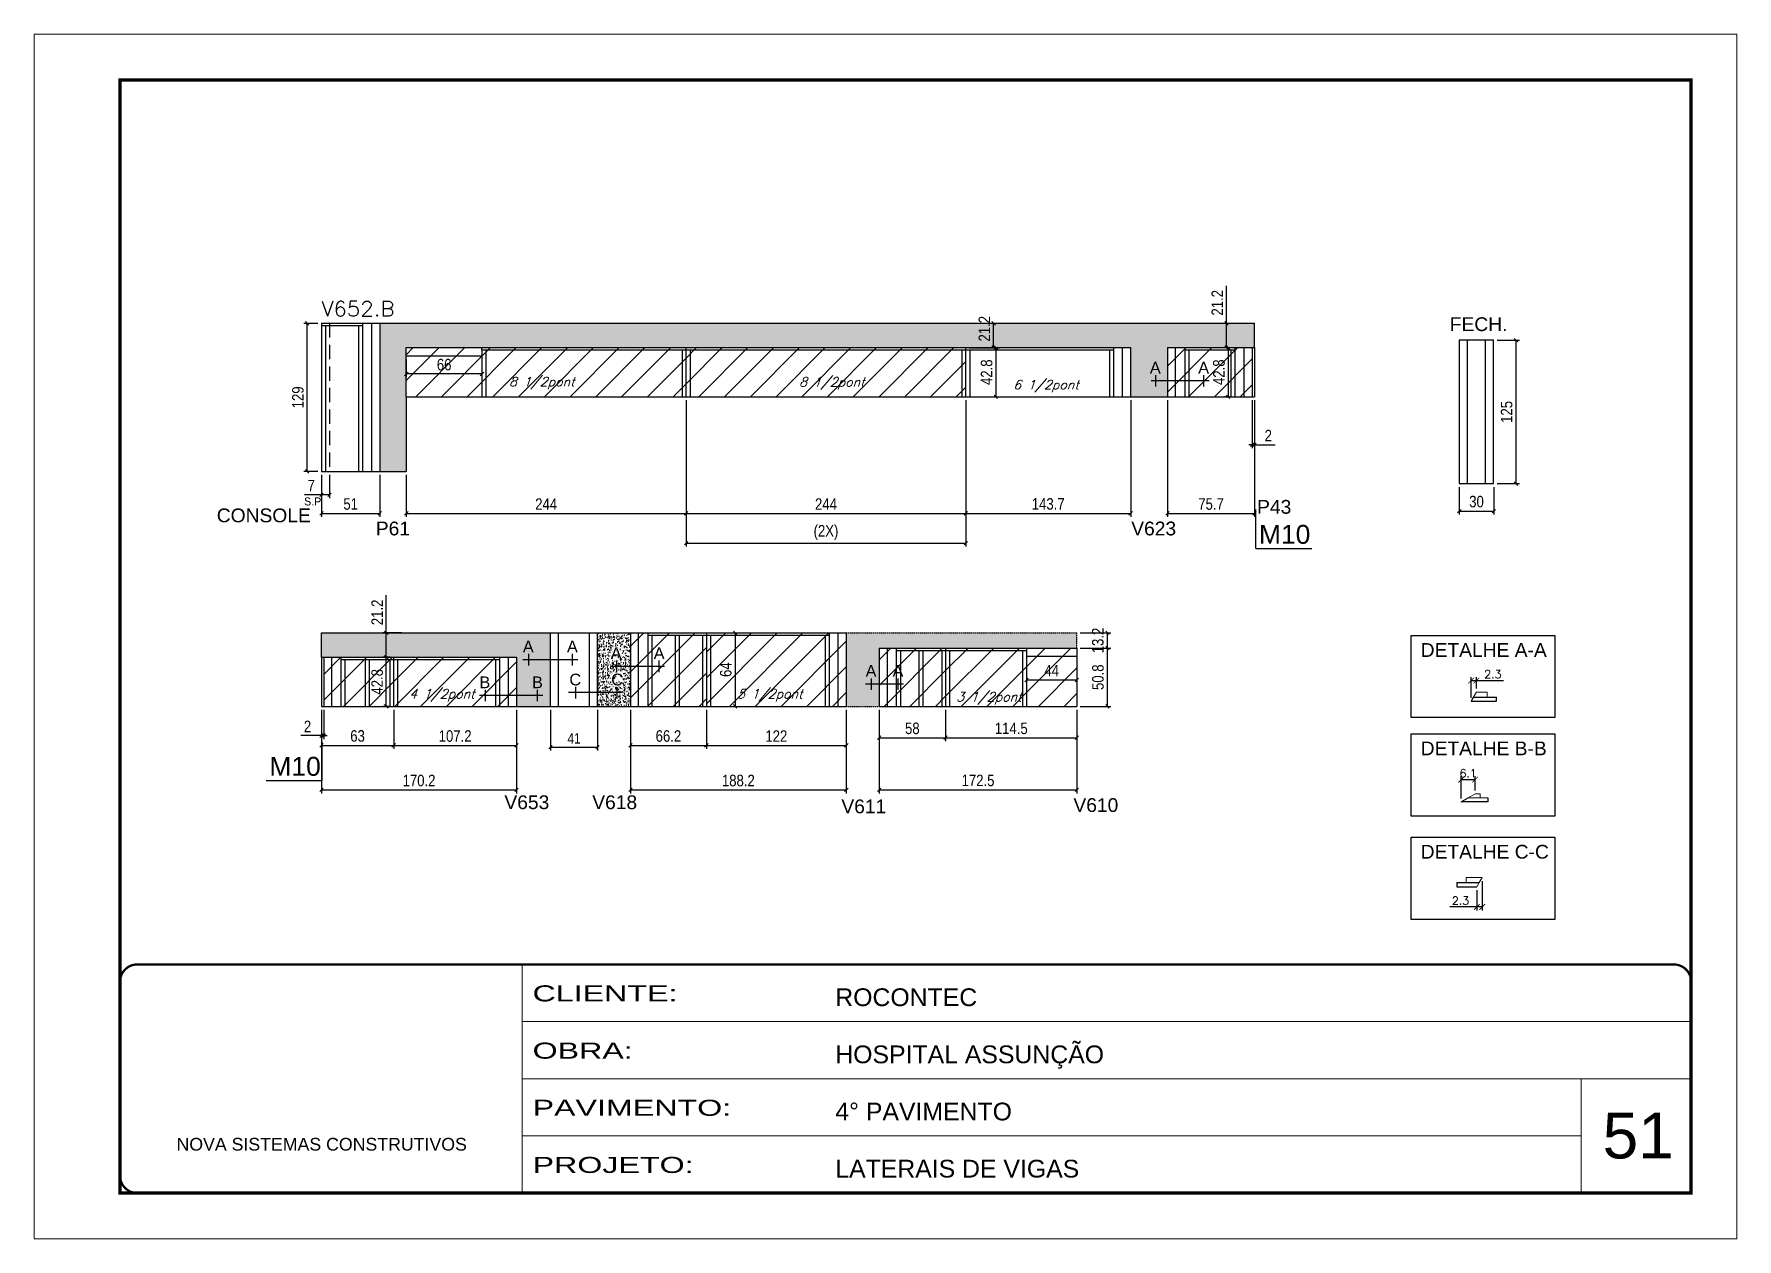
# Model space of a CAD drawing. Extents: x -20960 to -5926, y -2106 to 21915.
# Drawn here: x -9037 to -7552, y 7082 to 8132 of the extents above; entities that cross this region are included whole.
import ezdxf
from ezdxf.enums import TextEntityAlignment as Align

# ---------------------------------------------------------------- set-up
doc = ezdxf.new("R2010")
doc.units = 0
for name, pattern in [('CONTINUO', [0]), ('DASHED', [0.75, 0.5, -0.25]), ('HIDDEN', [0.375, 0.25, -0.125])]:
    doc.linetypes.add(name, pattern=pattern)
for name, color, linetype in [('5', 5, 'Continuous'), ('COTA', 241, 'Continuous'), ('detalhes', 4, 'Continuous'), ('NOMENCLATURA', 7, 'Continuous'), ('Painéis', 200, 'Continuous'), ('SARR_2.2x7', 40, 'Continuous'), ('SARR_3.5x7', 81, 'Continuous'), ('texto', 7, 'Continuous')]:
    doc.layers.add(name, color=color, linetype=linetype)
for name, color, linetype, lineweight in [('CARIMBO', 255, 'Continuous', 9), ('Folhas', 255, 'Continuous', 9), ('Hachura', 251, 'Continuous', 9), ('Sarr 2.2x7', 40, 'Continuous', 9), ('SARRAFO DE PRESSAO', 251, 'DASHED', 9), ('Texto Seção', 7, 'Continuous', 15)]:
    doc.layers.add(name, color=color, linetype=linetype, lineweight=lineweight)
doc.styles.add('ARIAL', font='arial.ttf')
doc.styles.add('COTA TECNICA', font='techl___.ttf', dxfattribs={"height": 10})
doc.styles.add('COTA TECNICA-50', font='techl___.ttf', dxfattribs={"height": 9})
doc.styles.add('REGUA-120', font='ROMANS.shx', dxfattribs={"height": 15})
doc.styles.add('Romans', font='romans.shx')
doc.styles.add('ROMAS860', font='ROMAS860.SHX')
doc.styles.get("Standard").update_dxf_attribs({"font": 'arial.ttf'})
doc.styles.add('Tecnologia', font='')
doc.styles.get('Tecnologia').set_extended_font_data('Forgotten Futurist')
doc.dimstyles.new('COTA PAINEL-50', dxfattribs={"dimtxt": 9, "dimasz": 3, "dimexe": 3, "dimexo": 3, "dimgap": 3, "dimtad": 1, "dimdec": 1, "dimzin": 12, "dimdsep": 46, "dimtxsty": 'COTA TECNICA-50', "dimblk1": 'OBLIQUE', "dimblk2": 'OBLIQUE', "dimsah": 1, "dimcen": 0.9, "dimclrd": 4, "dimclre": 4, "dimclrt": 240, "dimadec": 1, "dimazin": 3, "dimtfac": 1, "dimtdec": 1, "dimtmove": 0, "dimatfit": 3, "dimfxl": 1, "dimtolj": 1, "dimtzin": 12, "dimarcsym": 0})
doc.dimstyles.new('Cota Seção (2x)', dxfattribs={"dimtxt": 7, "dimasz": 5, "dimexe": 3, "dimexo": 3, "dimgap": 2, "dimtad": 3, "dimdec": 1, "dimlfac": 0.5, "dimzin": 12, "dimdsep": 46, "dimtxsty": 'Romans', "dimblk": 'ARCHTICK', "dimcen": 0, "dimclrd": 4, "dimclre": 4, "dimclrt": 1, "dimadec": 1, "dimazin": 3, "dimtfac": 1, "dimtdec": 1, "dimtmove": 0, "dimatfit": 3, "dimldrblk": 'OBLIQUE', "dimfxl": 1, "dimtolj": 1, "dimtzin": 12, "dimarcsym": 0})
doc.dimstyles.new('PAINEL', dxfattribs={"dimtxt": 10, "dimasz": 3, "dimexe": 3, "dimexo": 3, "dimgap": 3, "dimtad": 1, "dimdec": 1, "dimzin": 12, "dimdsep": 46, "dimtxsty": 'COTA TECNICA', "dimblk1": 'OBLIQUE', "dimblk2": 'OBLIQUE', "dimsah": 1, "dimcen": 0.9, "dimclrd": 4, "dimclre": 4, "dimclrt": 240, "dimadec": 1, "dimazin": 3, "dimtfac": 1, "dimtdec": 1, "dimtmove": 0, "dimatfit": 3, "dimfxl": 1, "dimtolj": 1, "dimtzin": 12, "dimarcsym": 0})
pattern_1 = [(45, (-151002.773, -24254.175), (-11.2253202, 11.2253202), [])]
pattern_2 = [(45, (-151002.773, -24204.592), (-11.2253202, 11.2253202), [])]
pattern_3 = [(45, (12456.408, 10028.157), (-11.22532, 11.22532), [])]
pattern_4 = [(50, (12456.408, 10028.157), (5.4655401, -0.4781726), [0.5715, -6.2865]), (355, (12456.408, 10028.157), (-1.0573026, 5.7317054), [0.4572, -5.0292175]), (100.451445, (12456.8634, 10028.117), (4.4082374, 5.2535326), [0.4857003, -5.3427073]), (46.1842, (12456.408, 10029.681), (8.1323712, -1.2612698), [0.85725, -9.42975]), (96.635558, (12457.0856, 10029.576), (7.122124, 7.4227837), [0.7285507, -8.0140682]), (351.18415, (12456.408, 10029.681), (7.122124, 7.4227837), [0.685799, -7.543792]), (21, (12457.17, 10029.3), (4.5484317, -3.0679559), [0.5715, -6.2865]), (326, (12457.17, 10029.3), (1.8540609, 5.525639), [0.4572, -5.0292]), (71.451445, (12457.549, 10029.044), (6.4024926, 2.4576831), [0.4857003, -5.3426981]), (37.5, (12456.4079, 10028.1568), (0.0926581, 2.53665117), [0, -4.96824, 0, -5.1054, 0, -5.04825]), (7.5, (12456.408, 10028.1568), (2.00458988, 3.00541724), [0, -2.91084, 0, -4.85394, 0, -1.92405]), (327.5, (12454.7086, 10028.1568), (4.06771786, -0.17186232), [0, -1.905, 0, -5.9436, 0, -7.8867]), (317.5, (12453.9466, 10028.157), (4.44387544, 0.76279473), [0, -2.4765, 0, -3.94716, 0, -5.6007])]

msp = doc.modelspace()

# ---------------------------------------------------------------- texts
at = {"layer": '5', "color": 7, "linetype": 'Continuous'}
for s, p in [('FECH. ', (-7802.43, 7873.66)), ('DETALHE A-A', (-7827.77, 7589.73)), ('DETALHE B-B', (-7827.77, 7503.97)), ('DETALHE C-C', (-7827.77, 7413.91))]:
    msp.add_text(s, height=12, rotation=359.99996, dxfattribs=at).set_placement(p)
at = {"layer": '5', "linetype": 'Continuous'}
for s, p in [('P43', (-7970.44, 7714.5)), ('CONSOLE', (-8877.65, 7707.04)), ('P61', (-8738.97, 7695.62)), ('V623', (-8080.2, 7695.62)), ('V653', (-8626.83, 7457.04)), ('V618', (-8550.23, 7457.04)), ('V611', (-8332.98, 7453.44)), ('V610', (-8130.62, 7454.59))]:
    msp.add_text(s, height=12, rotation=0.00004, dxfattribs=at).set_placement(p)
at = {"layer": 'CARIMBO', "style": 'ARIAL'}
msp.add_text('51', height=40, dxfattribs=at).set_placement((-7669.14, 7152.63))
at = {"layer": 'detalhes', "color": 0, "linetype": 'Continuous', "style": 'ARIAL'}
for s, p in [('A', (-8059.23, 7841.77)), ('A', (-8017.06, 7841.77)), ('A', (-8606.03, 7598.7)), ('A', (-8567.57, 7598.7)), ('A', (-8529.36, 7592.85)), ('A', (-8491.9, 7592.85)), ('C', (-8565.03, 7569.99)), ('C', (-8528.57, 7569.99)), ('A', (-8307.13, 7577.45)), ('A', (-8283.65, 7577.45)), ('B', (-8643.89, 7567.56)), ('B', (-8598.03, 7567.56))]:
    msp.add_text(s, height=10.22, dxfattribs=at).set_placement(p, align=Align.MIDDLE_CENTER)
at = {"layer": 'NOMENCLATURA', "linetype": 'Continuous'}
for p in [(-7968.83, 7688.27), (-8831.78, 7486.07)]:
    msp.add_text('M10', height=16.5, dxfattribs=at).set_placement(p)
at = {"layer": 'texto', "color": 2, "char_height": 8, "attachment_point": 5, "style": 'Romans'}
for s, insert in [('{\\Q19;\\C256;8 1/2pont}', (-8594.21, 7828.26)), ('{\\Q19;\\C256;8 1/2pont}', (-8341.25, 7828.04)), ('{\\Q19;\\C256;6 1/2pont}', (-8154.51, 7825.62)), ('{\\Q19;\\C256;4 1/2pont}', (-8681.31, 7556.23)), ('{\\Q19;\\C256;5 1/2pont}', (-8395.4, 7556.23)), ('{\\Q19;\\C256;3 1/2pont}', (-8204.28, 7553.64))]:
    msp.add_mtext(s, dxfattribs=dict(at, insert=insert))
at = {"layer": 'texto', "color": 4, "insert": (-8793.96, 7725.15), "char_height": 7, "attachment_point": 5, "style": 'ROMAS860'}
msp.add_mtext('S.P', dxfattribs=at)
at = {"layer": 'Texto Seção', "style": 'REGUA-120', "width": 1.05}
msp.add_text('V652.B', height=13, dxfattribs=at).set_placement((-8786.44, 7886.61))

# ---------------------------------------------------------------- blocks, each defined once
blk = doc.blocks.new('9999999999')
at = {"color": 30, "linetype": 'CONTINUO'}
for p, q in [((98564.6, 34230.2), (98564.6, 34429.4)), ((98564.6, 34379.6), (99584, 34379.6)), ((98564.6, 34329.8), (99488, 34329.8)), ((99584, 34329.8), (99488, 34329.8)), ((99488, 34329.8), (99488, 34230.2)), ((98564.6, 34280), (99488, 34280))]:
    blk.add_line(p, q, dxfattribs=at)
at = {"color": 30, "linetype": 'CONTINUO', "const_width": 2}
blk.add_lwpolyline([(99584, 34230.2), (99584, 34414.4, 0.414214), (99569, 34429.4), (98229, 34429.4, 0.414214), (98214, 34414.4), (98214, 34245.2, 0.414214), (98229, 34230.2), (99584, 34230.2)], format="xyb", dxfattribs=at)
at = {"layer": 'Folhas'}
blk.add_lwpolyline([(98139, 34190.2), (99624, 34190.2), (99624, 35240.2), (98139, 35240.2)], close=True, dxfattribs=at)
at = {"layer": 'Folhas', "color": 30, "const_width": 3}
blk.add_lwpolyline([(98214, 34230.2), (99584, 34230.2), (99584, 35200.2), (98214, 35200.2)], close=True, dxfattribs=at)
at = {"color": 7, "linetype": 'Continuous', "ltscale": 5, "style": 'ARIAL'}
for s, height, p in [('ROCONTEC', 15.48, (98837.7, 34393.1)), ('HOSPITAL ASSUNÇÃO', 15.483, (98837.7, 34343.3)), ('4° PAVIMENTO', 15.483, (98837.7, 34293.5)), ('NOVA SISTEMAS CONSTRUTIVOS', 11.059, (98263.2, 34267.2)), ('LATERAIS DE VIGAS', 15.483, (98837.7, 34243.7))]:
    blk.add_text(s, height=height, dxfattribs=at).set_placement(p)
at = {"layer": 'Folhas', "color": 7, "style": 'Tecnologia', "width": 1.5}
for s, p in [('CLIENTE:', (98573.7, 34397.2)), ('OBRA:', (98573.7, 34347.3)), ('PAVIMENTO:', (98573.7, 34297.5)), ('PROJETO:', (98573.7, 34247.7))]:
    blk.add_text(s, height=14, dxfattribs=at).set_placement(p)
blk = doc.blocks.new('_Oblique')
at = {"color": 0, "linetype": 'ByBlock', "lineweight": -2}
blk.add_line((-0.5, -0.5), (0.5, 0.5), dxfattribs=at)
blk = doc.blocks.new('*D1857')
at = {"layer": 'COTA', "color": 4, "linetype": 'ByBlock', "lineweight": -2, "transparency": 16777216}
for p, q in [((-8300.1, 7543.6), (-8300.1, 7470.8)), ((-8127.6, 7543.6), (-8127.6, 7470.8)), ((-8300.1, 7473.8), (-8127.6, 7473.8))]:
    blk.add_line(p, q, dxfattribs=at)
at = {"layer": 'Defpoints', "color": 0, "linetype": 'ByBlock', "transparency": 16777216}
for p in [(-8300.1, 7546.6), (-8127.6, 7546.6), (-8127.6, 7473.8)]:
    blk.add_point(p, dxfattribs=at)
at = {"layer": 'COTA', "color": 4, "linetype": 'ByBlock', "lineweight": -2, "transparency": 16777216, "xscale": 3, "yscale": 3, "zscale": 3, "rotation": 180}
blk.add_blockref('_Oblique', (-8300.1, 7473.8), dxfattribs=at)
at = {"layer": 'COTA', "color": 4, "linetype": 'ByBlock', "lineweight": -2, "transparency": 16777216, "xscale": 3, "yscale": 3, "zscale": 3}
blk.add_blockref('_Oblique', (-8127.6, 7473.8), dxfattribs=at)
at = {"layer": 'COTA', "color": 240, "linetype": 'ByBlock', "transparency": 16777216, "insert": (-8213.8, 7482), "char_height": 10, "attachment_point": 5, "style": 'COTA TECNICA'}
blk.add_mtext('\\A1;172.5', dxfattribs=at)
blk = doc.blocks.new('*D1858')
at = {"layer": 'COTA', "color": 4, "lineweight": -2, "ltscale": 25, "transparency": 16777216}
for p, q in [((-8786.4, 7748.4), (-8786.4, 7728)), ((-8779.4, 7748.4), (-8779.4, 7728)), ((-8786.4, 7731), (-8801.2, 7731)), ((-8779.4, 7731), (-8786.4, 7731))]:
    blk.add_line(p, q, dxfattribs=at)
at = {"layer": 'Defpoints', "color": 0, "ltscale": 25, "transparency": 16777216}
for p in [(-8786.4, 7751.4), (-8779.4, 7751.4), (-8786.4, 7731)]:
    blk.add_point(p, dxfattribs=at)
at = {"layer": 'COTA', "color": 4, "lineweight": -2, "ltscale": 25, "transparency": 16777216, "xscale": 3, "yscale": 3, "zscale": 3, "rotation": 180}
blk.add_blockref('_Oblique', (-8786.4, 7731), dxfattribs=at)
at = {"layer": 'COTA', "color": 4, "lineweight": -2, "ltscale": 25, "transparency": 16777216, "xscale": 3, "yscale": 3, "zscale": 3}
blk.add_blockref('_Oblique', (-8779.4, 7731), dxfattribs=at)
at = {"layer": 'COTA', "color": 240, "ltscale": 25, "transparency": 16777216, "insert": (-8795.3, 7739), "char_height": 10, "attachment_point": 5, "style": 'COTA TECNICA'}
blk.add_mtext('\\A1;7', dxfattribs=at)
blk = doc.blocks.new('*D1859')
at = {"layer": 'COTA', "color": 4, "lineweight": -2, "ltscale": 25, "transparency": 16777216}
for p, q in [((-8468.4, 7813.4), (-8468.4, 7711.8)), ((-8224.4, 7813.4), (-8224.4, 7711.8)), ((-8468.4, 7714.8), (-8224.4, 7714.8))]:
    blk.add_line(p, q, dxfattribs=at)
at = {"layer": 'Defpoints', "color": 0, "ltscale": 25, "transparency": 16777216}
for p in [(-8468.4, 7816.4), (-8224.4, 7816.4), (-8224.4, 7714.8)]:
    blk.add_point(p, dxfattribs=at)
at = {"layer": 'COTA', "color": 4, "lineweight": -2, "ltscale": 25, "transparency": 16777216, "xscale": 3, "yscale": 3, "zscale": 3, "rotation": 180}
blk.add_blockref('_Oblique', (-8468.4, 7714.8), dxfattribs=at)
at = {"layer": 'COTA', "color": 4, "lineweight": -2, "ltscale": 25, "transparency": 16777216, "xscale": 3, "yscale": 3, "zscale": 3}
blk.add_blockref('_Oblique', (-8224.4, 7714.8), dxfattribs=at)
at = {"layer": 'COTA', "color": 240, "ltscale": 25, "transparency": 16777216, "insert": (-8346.4, 7722.9), "char_height": 10, "attachment_point": 5, "style": 'COTA TECNICA'}
blk.add_mtext('\\A1;244', dxfattribs=at)
blk = doc.blocks.new('*D1860')
at = {"layer": 'COTA', "color": 4, "lineweight": -2, "ltscale": 25, "transparency": 16777216}
for p, q in [((-8468.4, 7813.4), (-8468.4, 7685.9)), ((-8224.4, 7813.4), (-8224.4, 7685.9)), ((-8468.4, 7688.9), (-8224.4, 7688.9))]:
    blk.add_line(p, q, dxfattribs=at)
at = {"layer": 'Defpoints', "color": 0, "ltscale": 25, "transparency": 16777216}
for p in [(-8468.4, 7816.4), (-8224.4, 7816.4), (-8224.4, 7688.9)]:
    blk.add_point(p, dxfattribs=at)
at = {"layer": 'COTA', "color": 4, "lineweight": -2, "ltscale": 25, "transparency": 16777216, "xscale": 3, "yscale": 3, "zscale": 3, "rotation": 180}
blk.add_blockref('_Oblique', (-8468.4, 7688.9), dxfattribs=at)
at = {"layer": 'COTA', "color": 4, "lineweight": -2, "ltscale": 25, "transparency": 16777216, "xscale": 3, "yscale": 3, "zscale": 3}
blk.add_blockref('_Oblique', (-8224.4, 7688.9), dxfattribs=at)
at = {"layer": 'COTA', "color": 240, "ltscale": 25, "transparency": 16777216, "insert": (-8346.4, 7698.1), "char_height": 10, "attachment_point": 5, "style": 'COTA TECNICA'}
blk.add_mtext('\\A1;(2X)', dxfattribs=at)
blk = doc.blocks.new('*D1861')
at = {"layer": 'COTA', "color": 4, "lineweight": -2, "ltscale": 25, "transparency": 16777216}
for p, q in [((-8468.4, 7813.4), (-8468.4, 7711.8)), ((-8712.4, 7748.4), (-8712.4, 7711.8)), ((-8712.4, 7714.8), (-8468.4, 7714.8))]:
    blk.add_line(p, q, dxfattribs=at)
at = {"layer": 'Defpoints', "color": 0, "ltscale": 25, "transparency": 16777216}
for p in [(-8468.4, 7816.4), (-8712.4, 7751.4), (-8468.4, 7714.8)]:
    blk.add_point(p, dxfattribs=at)
at = {"layer": 'COTA', "color": 4, "lineweight": -2, "ltscale": 25, "transparency": 16777216, "xscale": 3, "yscale": 3, "zscale": 3, "rotation": 180}
blk.add_blockref('_Oblique', (-8712.4, 7714.8), dxfattribs=at)
at = {"layer": 'COTA', "color": 4, "lineweight": -2, "ltscale": 25, "transparency": 16777216, "xscale": 3, "yscale": 3, "zscale": 3}
blk.add_blockref('_Oblique', (-8468.4, 7714.8), dxfattribs=at)
at = {"layer": 'COTA', "color": 240, "ltscale": 25, "transparency": 16777216, "insert": (-8590.4, 7722.9), "char_height": 10, "attachment_point": 5, "style": 'COTA TECNICA'}
blk.add_mtext('\\A1;244', dxfattribs=at)
blk = doc.blocks.new('*D1862')
at = {"layer": 'COTA', "color": 4, "lineweight": -2, "ltscale": 25, "transparency": 16777216}
for p, q in [((-8224.4, 7813.4), (-8224.4, 7711.8)), ((-8080.7, 7813.4), (-8080.7, 7711.8)), ((-8224.4, 7714.8), (-8080.7, 7714.8))]:
    blk.add_line(p, q, dxfattribs=at)
at = {"layer": 'Defpoints', "color": 0, "ltscale": 25, "transparency": 16777216}
for p in [(-8224.4, 7816.4), (-8080.7, 7816.4), (-8080.7, 7714.8)]:
    blk.add_point(p, dxfattribs=at)
at = {"layer": 'COTA', "color": 4, "lineweight": -2, "ltscale": 25, "transparency": 16777216, "xscale": 3, "yscale": 3, "zscale": 3, "rotation": 180}
blk.add_blockref('_Oblique', (-8224.4, 7714.8), dxfattribs=at)
at = {"layer": 'COTA', "color": 4, "lineweight": -2, "ltscale": 25, "transparency": 16777216, "xscale": 3, "yscale": 3, "zscale": 3}
blk.add_blockref('_Oblique', (-8080.7, 7714.8), dxfattribs=at)
at = {"layer": 'COTA', "color": 240, "ltscale": 25, "transparency": 16777216, "insert": (-8152.6, 7723), "char_height": 10, "attachment_point": 5, "style": 'COTA TECNICA'}
blk.add_mtext('\\A1;143.7', dxfattribs=at)
blk = doc.blocks.new('*D1863')
at = {"layer": 'COTA', "color": 4, "lineweight": -2, "ltscale": 25, "transparency": 16777216}
for p, q in [((-7974.7, 7813.4), (-7974.7, 7771.6)), ((-7972.7, 7813.4), (-7972.7, 7771.6)), ((-7974.7, 7774.6), (-7977.7, 7774.6)), ((-7974.7, 7774.6), (-7972.7, 7774.6)), ((-7972.7, 7774.6), (-7954.6, 7774.6))]:
    blk.add_line(p, q, dxfattribs=at)
at = {"layer": 'Defpoints', "color": 0, "ltscale": 25, "transparency": 16777216}
for p in [(-7974.7, 7816.4), (-7972.7, 7816.4), (-7972.7, 7774.6)]:
    blk.add_point(p, dxfattribs=at)
at = {"layer": 'COTA', "color": 4, "lineweight": -2, "ltscale": 25, "transparency": 16777216, "xscale": 3, "yscale": 3, "zscale": 3}
blk.add_blockref('_Oblique', (-7974.7, 7774.6), dxfattribs=at)
at = {"layer": 'COTA', "color": 4, "lineweight": -2, "ltscale": 25, "transparency": 16777216, "xscale": 3, "yscale": 3, "zscale": 3, "rotation": 180}
blk.add_blockref('_Oblique', (-7972.7, 7774.6), dxfattribs=at)
at = {"layer": 'COTA', "color": 240, "ltscale": 25, "transparency": 16777216, "insert": (-7960.7, 7782.6), "char_height": 10, "attachment_point": 5, "style": 'COTA TECNICA'}
blk.add_mtext('\\A1;2', dxfattribs=at)
blk = doc.blocks.new('_ArchTick')
at = {"color": 0, "linetype": 'ByBlock', "const_width": 0.15}
blk.add_lwpolyline([(-0.5, -0.5), (0.5, 0.5)], dxfattribs=at)
blk = doc.blocks.new('*D1864')
at = {"layer": 'COTA', "color": 4, "lineweight": -2, "transparency": 16777216}
for p, q in [((-7783.8, 7554.1), (-7783.8, 7572.1)), ((-7783.8, 7569.1), (-7779.2, 7569.1)), ((-7779.2, 7562.1), (-7779.2, 7572.1)), ((-7779.2, 7569.1), (-7755.5, 7569.1))]:
    blk.add_line(p, q, dxfattribs=at)
at = {"layer": 'Defpoints', "color": 0, "transparency": 16777216}
for p in [(-7779.2, 7569.1), (-7779.2, 7559.1), (-7783.8, 7551.1)]:
    blk.add_point(p, dxfattribs=at)
at = {"layer": 'COTA', "color": 4, "lineweight": -2, "transparency": 16777216, "xscale": 5, "yscale": 5, "zscale": 5, "rotation": 180}
blk.add_blockref('_ArchTick', (-7783.8, 7569.1), dxfattribs=at)
at = {"layer": 'COTA', "color": 4, "lineweight": -2, "transparency": 16777216, "xscale": 5, "yscale": 5, "zscale": 5}
blk.add_blockref('_ArchTick', (-7779.2, 7569.1), dxfattribs=at)
at = {"layer": 'COTA', "color": 1, "transparency": 16777216, "insert": (-7764.9, 7574.6), "char_height": 7, "attachment_point": 5, "style": 'Romans'}
blk.add_mtext('\\A1;2.3', dxfattribs=at)
blk = doc.blocks.new('*D1838')
at = {"layer": 'COTA', "color": 4, "lineweight": -2, "transparency": 16777216}
for p, q in [((-7792.5, 7466.3), (-7792.5, 7485.8)), ((-7780.3, 7473.4), (-7780.3, 7485.8)), ((-7792.5, 7482.8), (-7780.3, 7482.8))]:
    blk.add_line(p, q, dxfattribs=at)
at = {"layer": 'Defpoints', "color": 0, "transparency": 16777216}
for p in [(-7780.3, 7482.8), (-7780.3, 7470.4), (-7792.5, 7463.3)]:
    blk.add_point(p, dxfattribs=at)
at = {"layer": 'COTA', "color": 4, "lineweight": -2, "transparency": 16777216, "xscale": 5, "yscale": 5, "zscale": 5, "rotation": 180}
blk.add_blockref('_ArchTick', (-7792.5, 7482.8), dxfattribs=at)
at = {"layer": 'COTA', "color": 4, "lineweight": -2, "transparency": 16777216, "xscale": 5, "yscale": 5, "zscale": 5}
blk.add_blockref('_ArchTick', (-7780.3, 7482.8), dxfattribs=at)
at = {"layer": 'COTA', "color": 1, "transparency": 16777216, "insert": (-7786.4, 7488.3), "char_height": 7, "attachment_point": 5, "style": 'Romans'}
blk.add_mtext('\\A1;6.1', dxfattribs=at)
blk = doc.blocks.new('*D1865')
at = {"layer": 'COTA', "color": 4, "lineweight": -2, "ltscale": 25, "transparency": 16777216}
for p, q in [((-8171.6, 7587.4), (-8171.6, 7566.6)), ((-8127.6, 7587.4), (-8127.6, 7566.6)), ((-8171.6, 7569.6), (-8127.6, 7569.6))]:
    blk.add_line(p, q, dxfattribs=at)
at = {"layer": 'Defpoints', "color": 0, "ltscale": 25, "transparency": 16777216}
for p in [(-8171.6, 7590.4), (-8127.6, 7590.4), (-8127.6, 7569.6)]:
    blk.add_point(p, dxfattribs=at)
at = {"layer": 'COTA', "color": 4, "lineweight": -2, "ltscale": 25, "transparency": 16777216, "xscale": 3, "yscale": 3, "zscale": 3, "rotation": 180}
blk.add_blockref('_Oblique', (-8171.6, 7569.6), dxfattribs=at)
at = {"layer": 'COTA', "color": 4, "lineweight": -2, "ltscale": 25, "transparency": 16777216, "xscale": 3, "yscale": 3, "zscale": 3}
blk.add_blockref('_Oblique', (-8127.6, 7569.6), dxfattribs=at)
at = {"layer": 'COTA', "color": 240, "ltscale": 25, "transparency": 16777216, "insert": (-8149.6, 7577.7), "char_height": 10, "attachment_point": 5, "style": 'COTA TECNICA'}
blk.add_mtext('\\A1;44', dxfattribs=at)
blk = doc.blocks.new('*D1866')
at = {"layer": 'COTA', "color": 4, "lineweight": -2, "ltscale": 25, "transparency": 16777216}
for p, q in [((-8242.1, 7543.6), (-8242.1, 7516.3)), ((-8127.6, 7543.6), (-8127.6, 7516.3)), ((-8242.1, 7519.3), (-8127.6, 7519.3))]:
    blk.add_line(p, q, dxfattribs=at)
at = {"layer": 'Defpoints', "color": 0, "ltscale": 25, "transparency": 16777216}
for p in [(-8242.1, 7546.6), (-8127.6, 7546.6), (-8127.6, 7519.3)]:
    blk.add_point(p, dxfattribs=at)
at = {"layer": 'COTA', "color": 4, "lineweight": -2, "ltscale": 25, "transparency": 16777216, "xscale": 3, "yscale": 3, "zscale": 3, "rotation": 180}
blk.add_blockref('_Oblique', (-8242.1, 7519.3), dxfattribs=at)
at = {"layer": 'COTA', "color": 4, "lineweight": -2, "ltscale": 25, "transparency": 16777216, "xscale": 3, "yscale": 3, "zscale": 3}
blk.add_blockref('_Oblique', (-8127.6, 7519.3), dxfattribs=at)
at = {"layer": 'COTA', "color": 240, "ltscale": 25, "transparency": 16777216, "insert": (-8184.8, 7527.4), "char_height": 10, "attachment_point": 5, "style": 'COTA TECNICA'}
blk.add_mtext('\\A1;114.5', dxfattribs=at)
blk = doc.blocks.new('*D1867')
at = {"layer": 'COTA', "color": 4, "lineweight": -2, "ltscale": 25, "transparency": 16777216}
for p, q in [((-8300.1, 7543.6), (-8300.1, 7516.3)), ((-8242.1, 7543.6), (-8242.1, 7516.3)), ((-8300.1, 7519.3), (-8242.1, 7519.3))]:
    blk.add_line(p, q, dxfattribs=at)
at = {"layer": 'Defpoints', "color": 0, "ltscale": 25, "transparency": 16777216}
for p in [(-8300.1, 7546.6), (-8242.1, 7546.6), (-8242.1, 7519.3)]:
    blk.add_point(p, dxfattribs=at)
at = {"layer": 'COTA', "color": 4, "lineweight": -2, "ltscale": 25, "transparency": 16777216, "xscale": 3, "yscale": 3, "zscale": 3, "rotation": 180}
blk.add_blockref('_Oblique', (-8300.1, 7519.3), dxfattribs=at)
at = {"layer": 'COTA', "color": 4, "lineweight": -2, "ltscale": 25, "transparency": 16777216, "xscale": 3, "yscale": 3, "zscale": 3}
blk.add_blockref('_Oblique', (-8242.1, 7519.3), dxfattribs=at)
at = {"layer": 'COTA', "color": 240, "ltscale": 25, "transparency": 16777216, "insert": (-8271.1, 7527.4), "char_height": 10, "attachment_point": 5, "style": 'COTA TECNICA'}
blk.add_mtext('\\A1;58', dxfattribs=at)
blk = doc.blocks.new('*D1839')
at = {"layer": 'COTA', "color": 4, "lineweight": -2, "ltscale": 25, "transparency": 16777216}
for p, q in [((-8124.6, 7597.4), (-8098, 7597.4)), ((-8101, 7546.6), (-8101, 7597.4)), ((-8124.6, 7546.6), (-8098, 7546.6))]:
    blk.add_line(p, q, dxfattribs=at)
at = {"layer": 'Defpoints', "color": 0, "ltscale": 25, "transparency": 16777216}
for p in [(-8127.6, 7597.4), (-8101, 7597.4), (-8127.6, 7546.6)]:
    blk.add_point(p, dxfattribs=at)
at = {"layer": 'COTA', "color": 4, "lineweight": -2, "ltscale": 25, "transparency": 16777216, "xscale": 3, "yscale": 3, "zscale": 3}
for p, rotation in [((-8101, 7597.4), 90), ((-8101, 7546.6), 270)]:
    blk.add_blockref('_Oblique', p, dxfattribs=dict(at, rotation=rotation))
at = {"layer": 'COTA', "color": 240, "ltscale": 25, "transparency": 16777216, "insert": (-8109.2, 7572), "char_height": 10, "attachment_point": 5, "rotation": 90, "style": 'COTA TECNICA'}
blk.add_mtext('\\A1;50.8', dxfattribs=at)
blk = doc.blocks.new('*D1840')
at = {"layer": 'COTA', "color": 4, "lineweight": -2, "ltscale": 25, "transparency": 16777216}
for p, q in [((-8124.6, 7610.6), (-8098, 7610.6)), ((-8101, 7597.4), (-8101, 7610.6)), ((-8124.6, 7597.4), (-8098, 7597.4))]:
    blk.add_line(p, q, dxfattribs=at)
at = {"layer": 'Defpoints', "color": 0, "ltscale": 25, "transparency": 16777216}
for p in [(-8127.6, 7610.6), (-8101, 7610.6), (-8127.6, 7597.4)]:
    blk.add_point(p, dxfattribs=at)
at = {"layer": 'COTA', "color": 4, "lineweight": -2, "ltscale": 25, "transparency": 16777216, "xscale": 3, "yscale": 3, "zscale": 3}
for p, rotation in [((-8101, 7610.6), 90), ((-8101, 7597.4), 270)]:
    blk.add_blockref('_Oblique', p, dxfattribs=dict(at, rotation=rotation))
at = {"layer": 'COTA', "color": 240, "ltscale": 25, "transparency": 16777216, "insert": (-8109.3, 7604), "char_height": 10, "attachment_point": 5, "rotation": 90, "style": 'COTA TECNICA'}
blk.add_mtext('\\A1;13.2', dxfattribs=at)
blk = doc.blocks.new('*D1868')
at = {"layer": 'COTA', "color": 4, "lineweight": -2, "ltscale": 25, "transparency": 16777216}
for p, q in [((-8048.5, 7813.4), (-8048.5, 7711.8)), ((-7972.7, 7813.4), (-7972.7, 7711.8)), ((-8048.5, 7714.8), (-7972.7, 7714.8))]:
    blk.add_line(p, q, dxfattribs=at)
at = {"layer": 'Defpoints', "color": 0, "ltscale": 25, "transparency": 16777216}
for p in [(-8048.5, 7816.4), (-7972.7, 7816.4), (-7972.7, 7714.8)]:
    blk.add_point(p, dxfattribs=at)
at = {"layer": 'COTA', "color": 4, "lineweight": -2, "ltscale": 25, "transparency": 16777216, "xscale": 3, "yscale": 3, "zscale": 3, "rotation": 180}
blk.add_blockref('_Oblique', (-8048.5, 7714.8), dxfattribs=at)
at = {"layer": 'COTA', "color": 4, "lineweight": -2, "ltscale": 25, "transparency": 16777216, "xscale": 3, "yscale": 3, "zscale": 3}
blk.add_blockref('_Oblique', (-7972.7, 7714.8), dxfattribs=at)
at = {"layer": 'COTA', "color": 240, "ltscale": 25, "transparency": 16777216, "insert": (-8010.6, 7722.9), "char_height": 10, "attachment_point": 5, "style": 'COTA TECNICA'}
blk.add_mtext('\\A1;75.7', dxfattribs=at)
blk = doc.blocks.new('*D1869')
at = {"layer": 'COTA', "color": 4, "lineweight": -2, "ltscale": 25, "transparency": 16777216}
for p, q in [((-8786.4, 7748.4), (-8786.4, 7711.8)), ((-8735.4, 7748.4), (-8735.4, 7711.8)), ((-8786.4, 7714.8), (-8735.4, 7714.8))]:
    blk.add_line(p, q, dxfattribs=at)
at = {"layer": 'Defpoints', "color": 0, "ltscale": 25, "transparency": 16777216}
for p in [(-8786.4, 7751.4), (-8735.4, 7751.4), (-8735.4, 7714.8)]:
    blk.add_point(p, dxfattribs=at)
at = {"layer": 'COTA', "color": 4, "lineweight": -2, "ltscale": 25, "transparency": 16777216, "xscale": 3, "yscale": 3, "zscale": 3, "rotation": 180}
blk.add_blockref('_Oblique', (-8786.4, 7714.8), dxfattribs=at)
at = {"layer": 'COTA', "color": 4, "lineweight": -2, "ltscale": 25, "transparency": 16777216, "xscale": 3, "yscale": 3, "zscale": 3}
blk.add_blockref('_Oblique', (-8735.4, 7714.8), dxfattribs=at)
at = {"layer": 'COTA', "color": 240, "ltscale": 25, "transparency": 16777216, "insert": (-8760.9, 7722.9), "char_height": 10, "attachment_point": 5, "style": 'COTA TECNICA'}
blk.add_mtext('\\A1;51', dxfattribs=at)
blk = doc.blocks.new('*D1870')
at = {"layer": 'COTA', "color": 4, "lineweight": -2, "ltscale": 25, "transparency": 16777216}
for p, q in [((-8789.4, 7880.4), (-8801.8, 7880.4)), ((-8798.8, 7751.4), (-8798.8, 7880.4)), ((-8789.4, 7751.4), (-8801.8, 7751.4))]:
    blk.add_line(p, q, dxfattribs=at)
at = {"layer": 'Defpoints', "color": 0, "ltscale": 25, "transparency": 16777216}
for p in [(-8798.8, 7880.4), (-8786.4, 7880.4), (-8786.4, 7751.4)]:
    blk.add_point(p, dxfattribs=at)
at = {"layer": 'COTA', "color": 4, "lineweight": -2, "ltscale": 25, "transparency": 16777216, "xscale": 3, "yscale": 3, "zscale": 3}
for p, rotation in [((-8798.8, 7880.4), 90), ((-8798.8, 7751.4), 270)]:
    blk.add_blockref('_Oblique', p, dxfattribs=dict(at, rotation=rotation))
at = {"layer": 'COTA', "color": 240, "ltscale": 25, "transparency": 16777216, "insert": (-8806.9, 7815.9), "char_height": 10, "attachment_point": 5, "rotation": 90, "style": 'COTA TECNICA'}
blk.add_mtext('\\A1;129', dxfattribs=at)
blk = doc.blocks.new('*D1871')
at = {"layer": 'COTA', "color": 4, "lineweight": -2, "ltscale": 25, "transparency": 16777216}
for p, q in [((-8221.4, 7859.2), (-8195.2, 7859.2)), ((-8198.2, 7859.2), (-8198.2, 7816.4)), ((-8221.4, 7816.4), (-8195.2, 7816.4))]:
    blk.add_line(p, q, dxfattribs=at)
at = {"layer": 'Defpoints', "color": 0, "ltscale": 25, "transparency": 16777216}
for p in [(-8224.4, 7859.2), (-8224.4, 7816.4), (-8198.2, 7816.4)]:
    blk.add_point(p, dxfattribs=at)
at = {"layer": 'COTA', "color": 4, "lineweight": -2, "ltscale": 25, "transparency": 16777216, "xscale": 3, "yscale": 3, "zscale": 3}
for p, rotation in [((-8198.2, 7859.2), 90), ((-8198.2, 7816.4), 270)]:
    blk.add_blockref('_Oblique', p, dxfattribs=dict(at, rotation=rotation))
at = {"layer": 'COTA', "color": 240, "ltscale": 25, "transparency": 16777216, "insert": (-8206.3, 7837.8), "char_height": 10, "attachment_point": 5, "rotation": 90, "style": 'COTA TECNICA'}
blk.add_mtext('\\A1;42.8', dxfattribs=at)
blk = doc.blocks.new('*D1841')
at = {"layer": 'COTA', "color": 4, "lineweight": -2, "ltscale": 25, "transparency": 16777216}
for p, q in [((-8200.2, 7859.2), (-8200.2, 7880.4)), ((-8197.2, 7880.4), (-8197.2, 7880.4)), ((-8210.5, 7859.2), (-8197.2, 7859.2))]:
    blk.add_line(p, q, dxfattribs=at)
at = {"layer": 'Defpoints', "color": 0, "ltscale": 25, "transparency": 16777216}
for p in [(-8200.2, 7880.4), (-8200.2, 7880.4), (-8213.5, 7859.2)]:
    blk.add_point(p, dxfattribs=at)
at = {"layer": 'COTA', "color": 4, "lineweight": -2, "ltscale": 25, "transparency": 16777216, "xscale": 3, "yscale": 3, "zscale": 3}
for p, rotation in [((-8200.2, 7880.4), 90), ((-8200.2, 7859.2), 270)]:
    blk.add_blockref('_Oblique', p, dxfattribs=dict(at, rotation=rotation))
at = {"layer": 'COTA', "color": 240, "ltscale": 25, "transparency": 16777216, "insert": (-8208.3, 7875.7), "char_height": 10, "attachment_point": 5, "rotation": 90, "style": 'COTA TECNICA'}
blk.add_mtext('\\A1;21.2', dxfattribs=at)
blk = doc.blocks.new('*D1872')
at = {"layer": 'COTA', "color": 4, "lineweight": -2, "ltscale": 25, "transparency": 16777216}
for p, q in [((-7794.1, 7737.7), (-7794.1, 7713.8)), ((-7764.1, 7737.7), (-7764.1, 7713.8)), ((-7794.1, 7716.8), (-7764.1, 7716.8))]:
    blk.add_line(p, q, dxfattribs=at)
at = {"layer": 'Defpoints', "color": 0, "ltscale": 25, "transparency": 16777216}
for p in [(-7794.1, 7740.7), (-7764.1, 7740.7), (-7764.1, 7716.8)]:
    blk.add_point(p, dxfattribs=at)
at = {"layer": 'COTA', "color": 4, "lineweight": -2, "ltscale": 25, "transparency": 16777216, "xscale": 3, "yscale": 3, "zscale": 3, "rotation": 180}
blk.add_blockref('_Oblique', (-7794.1, 7716.8), dxfattribs=at)
at = {"layer": 'COTA', "color": 4, "lineweight": -2, "ltscale": 25, "transparency": 16777216, "xscale": 3, "yscale": 3, "zscale": 3}
blk.add_blockref('_Oblique', (-7764.1, 7716.8), dxfattribs=at)
at = {"layer": 'COTA', "color": 240, "ltscale": 25, "transparency": 16777216, "insert": (-7779.1, 7725), "char_height": 10, "attachment_point": 5, "style": 'COTA TECNICA'}
blk.add_mtext('\\A1;30', dxfattribs=at)
blk = doc.blocks.new('*D1873')
at = {"layer": 'COTA', "color": 4, "lineweight": -2, "ltscale": 25, "transparency": 16777216}
for p, q in [((-7761.1, 7865.7), (-7741.7, 7865.7)), ((-7744.7, 7865.7), (-7744.7, 7740.7)), ((-7761.1, 7740.7), (-7741.7, 7740.7))]:
    blk.add_line(p, q, dxfattribs=at)
at = {"layer": 'Defpoints', "color": 0, "ltscale": 25, "transparency": 16777216}
for p in [(-7764.1, 7865.7), (-7764.1, 7740.7), (-7744.7, 7740.7)]:
    blk.add_point(p, dxfattribs=at)
at = {"layer": 'COTA', "color": 4, "lineweight": -2, "ltscale": 25, "transparency": 16777216, "xscale": 3, "yscale": 3, "zscale": 3}
for p, rotation in [((-7744.7, 7865.7), 90), ((-7744.7, 7740.7), 270)]:
    blk.add_blockref('_Oblique', p, dxfattribs=dict(at, rotation=rotation))
at = {"layer": 'COTA', "color": 240, "ltscale": 25, "transparency": 16777216, "insert": (-7752.8, 7803.2), "char_height": 10, "attachment_point": 5, "rotation": 90, "style": 'COTA TECNICA'}
blk.add_mtext('\\A1;125', dxfattribs=at)
blk = doc.blocks.new('*D1874')
at = {"layer": 'COTA', "color": 4, "lineweight": -2, "ltscale": 25, "transparency": 16777216}
for p, q in [((-8712.4, 7849.2), (-8712.4, 7833.3)), ((-8646.4, 7849.2), (-8646.4, 7833.3)), ((-8646.4, 7836.3), (-8712.4, 7836.3))]:
    blk.add_line(p, q, dxfattribs=at)
at = {"layer": 'Defpoints', "color": 0, "ltscale": 25, "transparency": 16777216}
for p in [(-8712.4, 7852.2), (-8646.4, 7852.2), (-8712.4, 7836.3)]:
    blk.add_point(p, dxfattribs=at)
at = {"layer": 'COTA', "color": 4, "lineweight": -2, "ltscale": 25, "transparency": 16777216, "xscale": 3, "yscale": 3, "zscale": 3, "rotation": 180}
blk.add_blockref('_Oblique', (-8712.4, 7836.3), dxfattribs=at)
at = {"layer": 'COTA', "color": 4, "lineweight": -2, "ltscale": 25, "transparency": 16777216, "xscale": 3, "yscale": 3, "zscale": 3}
blk.add_blockref('_Oblique', (-8646.4, 7836.3), dxfattribs=at)
at = {"layer": 'COTA', "color": 240, "ltscale": 25, "transparency": 16777216, "insert": (-8679.4, 7844.4), "char_height": 10, "attachment_point": 5, "style": 'COTA TECNICA'}
blk.add_mtext('\\A1;66', dxfattribs=at)
blk = doc.blocks.new('*D1842')
at = {"layer": 'COTA', "color": 4, "lineweight": -2, "ltscale": 25, "transparency": 16777216}
for p, q in [((-7994.7, 7859.2), (-7998.6, 7859.2)), ((-7995.6, 7859.2), (-7995.6, 7816.4)), ((-7994.7, 7816.4), (-7998.6, 7816.4))]:
    blk.add_line(p, q, dxfattribs=at)
at = {"layer": 'Defpoints', "color": 0, "ltscale": 25, "transparency": 16777216}
for p in [(-7991.7, 7859.2), (-7995.6, 7816.4), (-7991.7, 7816.4)]:
    blk.add_point(p, dxfattribs=at)
at = {"layer": 'COTA', "color": 4, "lineweight": -2, "ltscale": 25, "transparency": 16777216, "xscale": 3, "yscale": 3, "zscale": 3}
for p, rotation in [((-7995.6, 7859.2), 90), ((-7995.6, 7816.4), 270)]:
    blk.add_blockref('_Oblique', p, dxfattribs=dict(at, rotation=rotation))
at = {"layer": 'COTA', "color": 240, "ltscale": 25, "transparency": 16777216, "insert": (-8003.7, 7837.8), "char_height": 10, "attachment_point": 5, "rotation": 90, "style": 'COTA TECNICA'}
blk.add_mtext('\\A1;42.8', dxfattribs=at)
blk = doc.blocks.new('*D1843')
at = {"layer": 'COTA', "color": 4, "lineweight": -2, "ltscale": 25, "transparency": 16777216}
for p, q in [((-7997.1, 7880.4), (-7997.1, 7913.1)), ((-7997.1, 7859.2), (-7997.1, 7880.4))]:
    blk.add_line(p, q, dxfattribs=at)
at = {"layer": 'Defpoints', "color": 0, "ltscale": 25, "transparency": 16777216}
for p in [(-7997.1, 7880.4), (-7997.1, 7880.4), (-7997.1, 7859.2)]:
    blk.add_point(p, dxfattribs=at)
at = {"layer": 'COTA', "color": 4, "lineweight": -2, "ltscale": 25, "transparency": 16777216, "xscale": 3, "yscale": 3, "zscale": 3}
for p, rotation in [((-7997.1, 7880.4), 90), ((-7997.1, 7859.2), 270)]:
    blk.add_blockref('_Oblique', p, dxfattribs=dict(at, rotation=rotation))
at = {"layer": 'COTA', "color": 240, "ltscale": 25, "transparency": 16777216, "insert": (-8005.2, 7898.3), "char_height": 10, "attachment_point": 5, "rotation": 90, "style": 'COTA TECNICA'}
blk.add_mtext('\\A1;21.2', dxfattribs=at)
blk = doc.blocks.new('*D1875')
at = {"layer": 'COTA', "color": 4, "lineweight": -2, "ltscale": 25, "transparency": 16777216}
for p, q in [((-8786.4, 7543.6), (-8786.4, 7518.1)), ((-8784.4, 7543.6), (-8784.4, 7518.1)), ((-8786.4, 7521.1), (-8804.5, 7521.1)), ((-8784.4, 7521.1), (-8786.4, 7521.1)), ((-8784.4, 7521.1), (-8781.4, 7521.1))]:
    blk.add_line(p, q, dxfattribs=at)
at = {"layer": 'Defpoints', "color": 0, "ltscale": 25, "transparency": 16777216}
for p in [(-8786.4, 7546.6), (-8784.4, 7546.6), (-8786.4, 7521.1)]:
    blk.add_point(p, dxfattribs=at)
at = {"layer": 'COTA', "color": 4, "lineweight": -2, "ltscale": 25, "transparency": 16777216, "xscale": 3, "yscale": 3, "zscale": 3}
blk.add_blockref('_Oblique', (-8786.4, 7521.1), dxfattribs=at)
at = {"layer": 'COTA', "color": 4, "lineweight": -2, "ltscale": 25, "transparency": 16777216, "xscale": 3, "yscale": 3, "zscale": 3, "rotation": 180}
blk.add_blockref('_Oblique', (-8784.4, 7521.1), dxfattribs=at)
at = {"layer": 'COTA', "color": 240, "ltscale": 25, "transparency": 16777216, "insert": (-8798.5, 7529.1), "char_height": 10, "attachment_point": 5, "style": 'COTA TECNICA'}
blk.add_mtext('\\A1;2', dxfattribs=at)
blk = doc.blocks.new('*D1876')
at = {"layer": 'COTA', "color": 4, "lineweight": -2, "ltscale": 25, "transparency": 16777216}
for p, q in [((-8786.4, 7543.6), (-8786.4, 7509.6)), ((-8723.4, 7543.6), (-8723.4, 7509.6)), ((-8786.4, 7512.6), (-8723.4, 7512.6))]:
    blk.add_line(p, q, dxfattribs=at)
at = {"layer": 'Defpoints', "color": 0, "ltscale": 25, "transparency": 16777216}
for p in [(-8786.4, 7546.6), (-8723.4, 7546.6), (-8723.4, 7512.6)]:
    blk.add_point(p, dxfattribs=at)
at = {"layer": 'COTA', "color": 4, "lineweight": -2, "ltscale": 25, "transparency": 16777216, "xscale": 3, "yscale": 3, "zscale": 3, "rotation": 180}
blk.add_blockref('_Oblique', (-8786.4, 7512.6), dxfattribs=at)
at = {"layer": 'COTA', "color": 4, "lineweight": -2, "ltscale": 25, "transparency": 16777216, "xscale": 3, "yscale": 3, "zscale": 3}
blk.add_blockref('_Oblique', (-8723.4, 7512.6), dxfattribs=at)
at = {"layer": 'COTA', "color": 240, "ltscale": 25, "transparency": 16777216, "insert": (-8754.9, 7520.8), "char_height": 10, "attachment_point": 5, "style": 'COTA TECNICA'}
blk.add_mtext('\\A1;63', dxfattribs=at)
blk = doc.blocks.new('*D1877')
at = {"layer": 'COTA', "color": 4, "lineweight": -2, "ltscale": 25, "transparency": 16777216}
for p, q in [((-8723.4, 7543.6), (-8723.4, 7509.6)), ((-8616.2, 7543.6), (-8616.2, 7509.6)), ((-8723.4, 7512.6), (-8616.2, 7512.6))]:
    blk.add_line(p, q, dxfattribs=at)
at = {"layer": 'Defpoints', "color": 0, "ltscale": 25, "transparency": 16777216}
for p in [(-8723.4, 7546.6), (-8616.2, 7546.6), (-8616.2, 7512.6)]:
    blk.add_point(p, dxfattribs=at)
at = {"layer": 'COTA', "color": 4, "lineweight": -2, "ltscale": 25, "transparency": 16777216, "xscale": 3, "yscale": 3, "zscale": 3, "rotation": 180}
blk.add_blockref('_Oblique', (-8723.4, 7512.6), dxfattribs=at)
at = {"layer": 'COTA', "color": 4, "lineweight": -2, "ltscale": 25, "transparency": 16777216, "xscale": 3, "yscale": 3, "zscale": 3}
blk.add_blockref('_Oblique', (-8616.2, 7512.6), dxfattribs=at)
at = {"layer": 'COTA', "color": 240, "ltscale": 25, "transparency": 16777216, "insert": (-8669.8, 7520.7), "char_height": 10, "attachment_point": 5, "style": 'COTA TECNICA'}
blk.add_mtext('\\A1;107.2', dxfattribs=at)
blk = doc.blocks.new('*D1878')
at = {"layer": 'COTA', "color": 4, "lineweight": -2, "ltscale": 25, "transparency": 16777216}
for p, q in [((-8516.9, 7543.6), (-8516.9, 7509.6)), ((-8450.7, 7543.6), (-8450.7, 7509.6)), ((-8516.9, 7512.6), (-8450.7, 7512.6))]:
    blk.add_line(p, q, dxfattribs=at)
at = {"layer": 'Defpoints', "color": 0, "ltscale": 25, "transparency": 16777216}
for p in [(-8516.9, 7546.6), (-8450.7, 7546.6), (-8450.7, 7512.6)]:
    blk.add_point(p, dxfattribs=at)
at = {"layer": 'COTA', "color": 4, "lineweight": -2, "ltscale": 25, "transparency": 16777216, "xscale": 3, "yscale": 3, "zscale": 3, "rotation": 180}
blk.add_blockref('_Oblique', (-8516.9, 7512.6), dxfattribs=at)
at = {"layer": 'COTA', "color": 4, "lineweight": -2, "ltscale": 25, "transparency": 16777216, "xscale": 3, "yscale": 3, "zscale": 3}
blk.add_blockref('_Oblique', (-8450.7, 7512.6), dxfattribs=at)
at = {"layer": 'COTA', "color": 240, "ltscale": 25, "transparency": 16777216, "insert": (-8483.8, 7520.7), "char_height": 10, "attachment_point": 5, "style": 'COTA TECNICA'}
blk.add_mtext('\\A1;66.2', dxfattribs=at)
blk = doc.blocks.new('*D1879')
at = {"layer": 'COTA', "color": 4, "lineweight": -2, "ltscale": 25, "transparency": 16777216}
for p, q in [((-8450.7, 7543.6), (-8450.7, 7509.6)), ((-8328.7, 7543.6), (-8328.7, 7509.6)), ((-8450.7, 7512.6), (-8328.7, 7512.6))]:
    blk.add_line(p, q, dxfattribs=at)
at = {"layer": 'Defpoints', "color": 0, "ltscale": 25, "transparency": 16777216}
for p in [(-8450.7, 7546.6), (-8328.7, 7546.6), (-8328.7, 7512.6)]:
    blk.add_point(p, dxfattribs=at)
at = {"layer": 'COTA', "color": 4, "lineweight": -2, "ltscale": 25, "transparency": 16777216, "xscale": 3, "yscale": 3, "zscale": 3, "rotation": 180}
blk.add_blockref('_Oblique', (-8450.7, 7512.6), dxfattribs=at)
at = {"layer": 'COTA', "color": 4, "lineweight": -2, "ltscale": 25, "transparency": 16777216, "xscale": 3, "yscale": 3, "zscale": 3}
blk.add_blockref('_Oblique', (-8328.7, 7512.6), dxfattribs=at)
at = {"layer": 'COTA', "color": 240, "ltscale": 25, "transparency": 16777216, "insert": (-8389.7, 7520.7), "char_height": 10, "attachment_point": 5, "style": 'COTA TECNICA'}
blk.add_mtext('\\A1;122', dxfattribs=at)
blk = doc.blocks.new('*D1880')
at = {"layer": 'COTA', "color": 4, "lineweight": -2, "ltscale": 25, "transparency": 16777216}
for p, q in [((-8726.4, 7589.4), (-8732.8, 7589.4)), ((-8729.8, 7546.6), (-8729.8, 7589.4)), ((-8726.4, 7546.6), (-8732.8, 7546.6))]:
    blk.add_line(p, q, dxfattribs=at)
at = {"layer": 'Defpoints', "color": 0, "ltscale": 25, "transparency": 16777216}
for p in [(-8729.8, 7589.4), (-8723.4, 7589.4), (-8723.4, 7546.6)]:
    blk.add_point(p, dxfattribs=at)
at = {"layer": 'COTA', "color": 4, "lineweight": -2, "ltscale": 25, "transparency": 16777216, "xscale": 3, "yscale": 3, "zscale": 3}
for p, rotation in [((-8729.8, 7589.4), 90), ((-8729.8, 7546.6), 270)]:
    blk.add_blockref('_Oblique', p, dxfattribs=dict(at, rotation=rotation))
at = {"layer": 'COTA', "color": 240, "ltscale": 25, "transparency": 16777216, "insert": (-8737.8, 7568), "char_height": 10, "attachment_point": 5, "rotation": 90, "style": 'COTA TECNICA'}
blk.add_mtext('\\A1;42.8', dxfattribs=at)
blk = doc.blocks.new('*D1844')
at = {"layer": 'COTA', "color": 4, "lineweight": -2, "ltscale": 25, "transparency": 16777216}
for p, q in [((-8729.8, 7610.6), (-8729.8, 7643.4)), ((-8716.2, 7610.6), (-8732.8, 7610.6)), ((-8729.8, 7589.4), (-8729.8, 7610.6)), ((-8726.4, 7589.4), (-8732.8, 7589.4))]:
    blk.add_line(p, q, dxfattribs=at)
at = {"layer": 'Defpoints', "color": 0, "ltscale": 25, "transparency": 16777216}
for p in [(-8729.8, 7610.6), (-8713.2, 7610.6), (-8723.4, 7589.4)]:
    blk.add_point(p, dxfattribs=at)
at = {"layer": 'COTA', "color": 4, "lineweight": -2, "ltscale": 25, "transparency": 16777216, "xscale": 3, "yscale": 3, "zscale": 3}
for p, rotation in [((-8729.8, 7610.6), 90), ((-8729.8, 7589.4), 270)]:
    blk.add_blockref('_Oblique', p, dxfattribs=dict(at, rotation=rotation))
at = {"layer": 'COTA', "color": 240, "ltscale": 25, "transparency": 16777216, "insert": (-8737.8, 7628.5), "char_height": 10, "attachment_point": 5, "rotation": 90, "style": 'COTA TECNICA'}
blk.add_mtext('\\A1;21.2', dxfattribs=at)
blk = doc.blocks.new('*D1881')
at = {"layer": 'COTA', "color": 4, "lineweight": -2, "ltscale": 25, "transparency": 16777216}
for p, q in [((-8447.7, 7610.6), (-8422.6, 7610.6)), ((-8425.6, 7610.6), (-8425.6, 7546.6)), ((-8447.7, 7546.6), (-8422.6, 7546.6))]:
    blk.add_line(p, q, dxfattribs=at)
at = {"layer": 'Defpoints', "color": 0, "ltscale": 25, "transparency": 16777216}
for p in [(-8450.7, 7610.6), (-8450.7, 7546.6), (-8425.6, 7546.6)]:
    blk.add_point(p, dxfattribs=at)
at = {"layer": 'COTA', "color": 4, "lineweight": -2, "ltscale": 25, "transparency": 16777216, "xscale": 3, "yscale": 3, "zscale": 3}
for p, rotation in [((-8425.6, 7610.6), 90), ((-8425.6, 7546.6), 270)]:
    blk.add_blockref('_Oblique', p, dxfattribs=dict(at, rotation=rotation))
at = {"layer": 'COTA', "color": 240, "ltscale": 25, "transparency": 16777216, "insert": (-8433.7, 7578.6), "char_height": 10, "attachment_point": 5, "rotation": 90, "style": 'COTA TECNICA'}
blk.add_mtext('\\A1;64', dxfattribs=at)
blk = doc.blocks.new('*D1882')
at = {"layer": 'COTA', "color": 4, "lineweight": -2, "ltscale": 25, "transparency": 16777216}
for p, q in [((-8786.4, 7543.6), (-8786.4, 7470.8)), ((-8616.2, 7543.6), (-8616.2, 7470.8)), ((-8786.4, 7473.8), (-8616.2, 7473.8))]:
    blk.add_line(p, q, dxfattribs=at)
at = {"layer": 'Defpoints', "color": 0, "ltscale": 25, "transparency": 16777216}
for p in [(-8786.4, 7546.6), (-8616.2, 7546.6), (-8616.2, 7473.8)]:
    blk.add_point(p, dxfattribs=at)
at = {"layer": 'COTA', "color": 4, "lineweight": -2, "ltscale": 25, "transparency": 16777216, "xscale": 3, "yscale": 3, "zscale": 3, "rotation": 180}
blk.add_blockref('_Oblique', (-8786.4, 7473.8), dxfattribs=at)
at = {"layer": 'COTA', "color": 4, "lineweight": -2, "ltscale": 25, "transparency": 16777216, "xscale": 3, "yscale": 3, "zscale": 3}
blk.add_blockref('_Oblique', (-8616.2, 7473.8), dxfattribs=at)
at = {"layer": 'COTA', "color": 240, "ltscale": 25, "transparency": 16777216, "insert": (-8701.3, 7481.9), "char_height": 10, "attachment_point": 5, "style": 'COTA TECNICA'}
blk.add_mtext('\\A1;170.2', dxfattribs=at)
blk = doc.blocks.new('*D1883')
at = {"layer": 'COTA', "color": 4, "lineweight": -2, "ltscale": 25, "transparency": 16777216}
for p, q in [((-8516.9, 7543.6), (-8516.9, 7470.8)), ((-8328.7, 7543.6), (-8328.7, 7470.8)), ((-8516.9, 7473.8), (-8328.7, 7473.8))]:
    blk.add_line(p, q, dxfattribs=at)
at = {"layer": 'Defpoints', "color": 0, "ltscale": 25, "transparency": 16777216}
for p in [(-8516.9, 7546.6), (-8328.7, 7546.6), (-8328.7, 7473.8)]:
    blk.add_point(p, dxfattribs=at)
at = {"layer": 'COTA', "color": 4, "lineweight": -2, "ltscale": 25, "transparency": 16777216, "xscale": 3, "yscale": 3, "zscale": 3, "rotation": 180}
blk.add_blockref('_Oblique', (-8516.9, 7473.8), dxfattribs=at)
at = {"layer": 'COTA', "color": 4, "lineweight": -2, "ltscale": 25, "transparency": 16777216, "xscale": 3, "yscale": 3, "zscale": 3}
blk.add_blockref('_Oblique', (-8328.7, 7473.8), dxfattribs=at)
at = {"layer": 'COTA', "color": 240, "ltscale": 25, "transparency": 16777216, "insert": (-8422.8, 7481.9), "char_height": 10, "attachment_point": 5, "style": 'COTA TECNICA'}
blk.add_mtext('\\A1;188.2', dxfattribs=at)
blk = doc.blocks.new('*D1855')
at = {"layer": 'COTA', "color": 4, "lineweight": -2, "transparency": 16777216}
for p, q in [((-7778.8, 7386.4), (-7778.8, 7368.8)), ((-7774.1, 7394.4), (-7774.1, 7368.8)), ((-7778.8, 7371.8), (-7802.4, 7371.8)), ((-7774.1, 7371.8), (-7778.8, 7371.8))]:
    blk.add_line(p, q, dxfattribs=at)
at = {"layer": 'Defpoints', "color": 0, "transparency": 16777216}
for p in [(-7774.1, 7397.4), (-7778.8, 7389.4), (-7778.8, 7371.8)]:
    blk.add_point(p, dxfattribs=at)
at = {"layer": 'COTA', "color": 4, "lineweight": -2, "transparency": 16777216, "xscale": 5, "yscale": 5, "zscale": 5, "rotation": 180}
blk.add_blockref('_ArchTick', (-7778.8, 7371.8), dxfattribs=at)
at = {"layer": 'COTA', "color": 4, "lineweight": -2, "transparency": 16777216, "xscale": 5, "yscale": 5, "zscale": 5}
blk.add_blockref('_ArchTick', (-7774.1, 7371.8), dxfattribs=at)
at = {"layer": 'COTA', "color": 1, "transparency": 16777216, "insert": (-7793.1, 7377.3), "char_height": 7, "attachment_point": 5, "style": 'Romans'}
blk.add_mtext('\\A1;2.3', dxfattribs=at)
blk = doc.blocks.new('*D1856')
at = {"layer": 'COTA', "color": 4, "lineweight": -2, "transparency": 16777216}
for p, q in [((-8586.6, 7543.6), (-8586.6, 7508.1)), ((-8545.6, 7543.6), (-8545.6, 7508.1)), ((-8586.6, 7511.1), (-8545.6, 7511.1))]:
    blk.add_line(p, q, dxfattribs=at)
at = {"layer": 'Defpoints', "color": 0, "transparency": 16777216}
for p in [(-8586.6, 7546.6), (-8545.6, 7546.6), (-8545.6, 7511.1)]:
    blk.add_point(p, dxfattribs=at)
at = {"layer": 'COTA', "color": 4, "lineweight": -2, "transparency": 16777216, "xscale": 3, "yscale": 3, "zscale": 3, "rotation": 180}
blk.add_blockref('_Oblique', (-8586.6, 7511.1), dxfattribs=at)
at = {"layer": 'COTA', "color": 4, "lineweight": -2, "transparency": 16777216, "xscale": 3, "yscale": 3, "zscale": 3}
blk.add_blockref('_Oblique', (-8545.6, 7511.1), dxfattribs=at)
at = {"layer": 'COTA', "color": 240, "transparency": 16777216, "insert": (-8566.1, 7518.7), "char_height": 9, "attachment_point": 5, "style": 'COTA TECNICA-50'}
blk.add_mtext('\\A1;41', dxfattribs=at)

# ---------------------------------------------------------------- dimensions: what is measured, and where the dimension line sits
at = {"layer": 'COTA', "ltscale": 25}
for base, p1, p2, picture, middle in [((-7997.12, 7880.42), (-7997.12, 7859.22), (-7997.12, 7880.42), '*D1843', (-7997.12, 7898.29)), ((-8101.05, 7610.63), (-8127.56, 7597.43), (-8127.56, 7610.63), '*D1840', (-8101.05, 7604.03))]:
    dim = msp.add_linear_dim(base=base, p1=p1, p2=p2, angle=90, dimstyle='PAINEL', dxfattribs=at)
    dim.commit()
    dim.dimension.update_dxf_attribs({"geometry": picture, "text_midpoint": middle, "dimtype": 160})
dim = msp.add_linear_dim(base=(-8200.22, 7880.42), p1=(-8213.48, 7859.22), p2=(-8200.22, 7880.42), angle=90, dimstyle='PAINEL', override={"dimtmove": 1}, dxfattribs=at)
dim.commit()
dim.dimension.update_dxf_attribs({"geometry": '*D1841', "text_midpoint": (-8200.22, 7875.72), "dimtype": 160})
for base, p1, p2, picture, middle in [((-8798.83, 7880.42), (-8786.44, 7751.42), (-8786.44, 7880.42), '*D1870', (-8806.91, 7815.92)), ((-8198.2, 7816.42), (-8224.44, 7859.22), (-8224.44, 7816.42), '*D1871', (-8206.29, 7837.82)), ((-7995.62, 7816.42), (-7991.67, 7859.22), (-7991.67, 7816.42), '*D1842', (-8003.71, 7837.82)), ((-7744.67, 7740.72), (-7764.15, 7865.72), (-7764.15, 7740.72), '*D1873', (-7752.78, 7803.22)), ((-8729.75, 7610.63), (-8723.44, 7589.43), (-8713.19, 7610.63), '*D1844', (-8737.81, 7628.5)), ((-8425.59, 7546.63), (-8450.69, 7610.63), (-8450.69, 7546.63), '*D1881', (-8433.7, 7578.63)), ((-8729.75, 7589.43), (-8723.44, 7546.63), (-8723.44, 7589.43), '*D1880', (-8737.85, 7568.03)), ((-8101.05, 7597.43), (-8127.56, 7546.63), (-8127.56, 7597.43), '*D1839', (-8109.18, 7572.03))]:
    dim = msp.add_linear_dim(base=base, p1=p1, p2=p2, angle=90, dimstyle='PAINEL', dxfattribs=at)
    dim.commit()
    dim.dimension.update_dxf_attribs({"geometry": picture, "text_midpoint": middle})
for base, p1, p2, picture, middle in [((-8712.44, 7836.28), (-8646.44, 7852.22), (-8712.44, 7852.22), '*D1874', (-8679.44, 7844.38)), ((-8468.44, 7714.82), (-8712.44, 7751.42), (-8468.44, 7816.42), '*D1861', (-8590.44, 7722.89)), ((-8224.44, 7714.82), (-8468.44, 7816.42), (-8224.44, 7816.42), '*D1859', (-8346.44, 7722.89)), ((-8080.71, 7714.82), (-8224.44, 7816.42), (-8080.71, 7816.42), '*D1862', (-8152.57, 7723.04)), ((-7972.74, 7714.82), (-8048.46, 7816.42), (-7972.74, 7816.42), '*D1868', (-8010.6, 7722.93)), ((-7972.74, 7774.57), (-7974.74, 7816.42), (-7972.74, 7816.42), '*D1863', (-7960.68, 7782.57)), ((-8786.44, 7730.96), (-8779.44, 7751.42), (-8786.44, 7751.42), '*D1858', (-8795.3, 7739.03)), ((-8735.44, 7714.82), (-8786.44, 7751.42), (-8735.44, 7751.42), '*D1869', (-8760.94, 7722.93)), ((-7764.15, 7716.79), (-7794.15, 7740.72), (-7764.15, 7740.72), '*D1872', (-7779.15, 7725.01)), ((-8127.56, 7569.61), (-8171.56, 7590.43), (-8127.56, 7590.43), '*D1865', (-8149.56, 7577.69)), ((-8786.44, 7521.14), (-8784.44, 7546.63), (-8786.44, 7546.63), '*D1875', (-8798.49, 7529.14)), ((-8723.44, 7512.62), (-8786.44, 7546.63), (-8723.44, 7546.63), '*D1876', (-8754.94, 7520.84)), ((-8616.24, 7473.84), (-8786.44, 7546.63), (-8616.24, 7546.63), '*D1882', (-8701.34, 7481.94)), ((-8328.69, 7473.84), (-8516.9, 7546.63), (-8328.69, 7546.63), '*D1883', (-8422.79, 7481.94)), ((-8242.06, 7519.25), (-8300.06, 7546.63), (-8242.06, 7546.63), '*D1867', (-8271.06, 7527.38)), ((-8127.56, 7519.25), (-8242.06, 7546.63), (-8127.56, 7546.63), '*D1866', (-8184.81, 7527.36))]:
    dim = msp.add_linear_dim(base=base, p1=p1, p2=p2, dimstyle='PAINEL', dxfattribs=at)
    dim.commit()
    dim.dimension.update_dxf_attribs({"geometry": picture, "text_midpoint": middle})
dim = msp.add_linear_dim(base=(-8224.44, 7688.87), p1=(-8468.44, 7816.42), p2=(-8224.44, 7816.42), text='(2X)', dimstyle='PAINEL', dxfattribs=at)
dim.commit()
dim.dimension.update_dxf_attribs({"geometry": '*D1860', "text_midpoint": (-8346.44, 7698.09)})
at = {"layer": 'COTA'}
for base, p1, p2, dimstyle, picture, middle in [((-7779.19, 7569.09), (-7783.81, 7551.1), (-7779.19, 7559.1), 'Cota Seção (2x)', '*D1864', (-7764.86, 7574.59)), ((-8545.57, 7511.12), (-8586.57, 7546.63), (-8545.57, 7546.63), 'COTA PAINEL-50', '*D1856', (-8566.07, 7518.69)), ((-7778.75, 7371.77), (-7774.14, 7397.38), (-7778.75, 7389.38), 'Cota Seção (2x)', '*D1855', (-7793.09, 7377.27))]:
    dim = msp.add_linear_dim(base=base, p1=p1, p2=p2, dimstyle=dimstyle, dxfattribs=at)
    dim.commit()
    dim.dimension.update_dxf_attribs({"geometry": picture, "text_midpoint": middle})
at = {"layer": 'COTA', "ltscale": 25}
for base, p1, p2, picture, middle in [((-8616.24, 7512.62), (-8723.44, 7546.63), (-8616.24, 7546.63), '*D1877', (-8669.84, 7520.72)), ((-8450.69, 7512.62), (-8516.9, 7546.63), (-8450.69, 7546.63), '*D1878', (-8483.79, 7520.72)), ((-8328.69, 7512.62), (-8450.69, 7546.63), (-8328.69, 7546.63), '*D1879', (-8389.69, 7520.68))]:
    dim = msp.add_linear_dim(base=base, p1=p1, p2=p2, dimstyle='PAINEL', override={"dimtmove": 1}, dxfattribs=at)
    dim.commit()
    dim.dimension.update_dxf_attribs({"geometry": picture, "text_midpoint": middle})
at = {"layer": 'COTA', "linetype": 'ByBlock'}
dim = msp.add_linear_dim(base=(-8127.56, 7473.84), p1=(-8300.06, 7546.63), p2=(-8127.56, 7546.63), dimstyle='PAINEL', dxfattribs=at)
dim.commit()
dim.dimension.update_dxf_attribs({"geometry": '*D1857', "text_midpoint": (-8213.81, 7481.95)})
at = {"layer": 'COTA'}
dim = msp.add_linear_dim(base=(-7780.34, 7482.81), p1=(-7792.54, 7463.33), p2=(-7780.34, 7470.37), dimstyle='Cota Seção (2x)', dxfattribs=at)
dim.commit()
dim.dimension.update_dxf_attribs({"geometry": '*D1838', "text_midpoint": (-7786.44, 7482.81), "dimtype": 160})

# ---------------------------------------------------------------- hatches: boundary and pattern name
at = {"layer": 'COTA', "linetype": 'ByBlock'}
h = msp.add_hatch(dxfattribs=at)
h.set_pattern_fill('AR-CONC', color=256, scale=0.03)
h.set_pattern_definition([(50, (-151002.773, -24204.5924), (5.46554007, -0.47817257), [0.5715, -6.2865]), (355, (-151002.773, -24204.5924), (-1.05730264, 5.73170536), [0.4572, -5.02921753]), (100.4514447, (-151002.3174, -24204.632), (4.40823741, 5.25353256), [0.48570026, -5.34270734]), (46.1842, (-151002.773, -24203.0684), (8.13237123, -1.26126984), [0.85725, -9.42975]), (96.6355576, (-151002.095, -24203.1735), (7.12212402, 7.42278374), [0.7285507, -8.01406824]), (351.184151, (-151002.773, -24203.068), (7.122124, 7.42278374), [0.685799, -7.54379196]), (21, (-151002.011, -24203.4494), (4.54843174, -3.06795595), [0.5715, -6.2865]), (326, (-151002.011, -24203.4494), (1.85406085, 5.52563898), [0.4572, -5.0292]), (71.451445, (-151001.632, -24203.705), (6.40249258, 2.45768307), [0.48570026, -5.34269813]), (37.5, (-151002.7729, -24204.5924), (0.092658098, 2.536651166), [0, -4.96824, 0, -5.1054, 0, -5.04825]), (7.5, (-151002.773, -24204.5924), (2.004589875, 3.005417245), [0, -2.91084, 0, -4.85394, 0, -1.92405]), (327.5, (-151004.4721, -24204.5924), (4.067717855, -0.17186232), [0, -1.905, 0, -5.9436, 0, -7.8867]), (317.5, (-151005.234, -24204.5924), (4.44387544, 0.76279473), [0, -2.4765, 0, -3.94716, 0, -5.6007])])
h.paths.add_polyline_path([(-8712.44, 7859.22), (-8080.71, 7859.22), (-8080.71, 7816.42), (-8048.46, 7816.42), (-8048.46, 7859.22), (-7972.74, 7859.22), (-7972.74, 7880.42), (-8735.44, 7880.42), (-8735.44, 7816.42), (-8735.44, 7751.42), (-8712.44, 7751.42), (-8712.44, 7816.42)])
h = msp.add_hatch(dxfattribs=at)
h.set_pattern_fill('AR-CONC', color=256, scale=0.03)
h.set_pattern_definition(pattern_4)
h.paths.add_polyline_path([(-8586.57, 7610.63), (-8786.44, 7610.63), (-8786.44, 7589.43), (-8616.24, 7589.43), (-8616.24, 7546.63), (-8586.57, 7546.63)])
h.paths.add_polyline_path([(-8613.36, 7591.04), (-8598.69, 7591.04), (-8598.69, 7606.37), (-8613.36, 7606.37)], flags=24)
h.paths.add_polyline_path([(-8605.34, 7559.9), (-8590.71, 7559.9), (-8590.71, 7575.23), (-8605.34, 7575.23)], flags=24)
h = msp.add_hatch(dxfattribs=at)
h.set_pattern_fill('AR-CONC', color=256, scale=0.03)
h.set_pattern_definition(pattern_4)
h.paths.add_polyline_path([(-8545.57, 7546.63), (-8516.9, 7546.63), (-8516.9, 7610.63), (-8545.57, 7610.63)])
h.paths.add_polyline_path([(-8536.37, 7562.06), (-8520.77, 7562.06), (-8520.77, 7577.91), (-8536.37, 7577.91)], flags=24)
h.paths.add_polyline_path([(-8536.69, 7585.18), (-8522.02, 7585.18), (-8522.02, 7600.51), (-8536.69, 7600.51)], flags=24)
h = msp.add_hatch(dxfattribs=at)
h.set_pattern_fill('AR-CONC', color=256, scale=0.03)
h.set_pattern_definition([(50, (-151002.773, -24254.1754), (5.46554007, -0.47817257), [0.5715, -6.2865]), (355, (-151002.773, -24254.1754), (-1.05730264, 5.73170536), [0.4572, -5.02921753]), (100.4514447, (-151002.3174, -24254.215), (4.40823741, 5.25353256), [0.48570026, -5.34270734]), (46.1842, (-151002.773, -24252.6514), (8.13237123, -1.26126984), [0.85725, -9.42975]), (96.6355576, (-151002.095, -24252.7565), (7.12212402, 7.42278374), [0.7285507, -8.01406824]), (351.184151, (-151002.773, -24252.651), (7.122124, 7.42278374), [0.685799, -7.54379196]), (21, (-151002.011, -24253.0324), (4.54843174, -3.06795595), [0.5715, -6.2865]), (326, (-151002.011, -24253.0324), (1.85406085, 5.52563898), [0.4572, -5.0292]), (71.451445, (-151001.632, -24253.288), (6.40249258, 2.45768307), [0.48570026, -5.34269813]), (37.5, (-151002.7729, -24254.1754), (0.092658098, 2.536651166), [0, -4.96824, 0, -5.1054, 0, -5.04825]), (7.5, (-151002.773, -24254.1754), (2.004589875, 3.005417245), [0, -2.91084, 0, -4.85394, 0, -1.92405]), (327.5, (-151004.4721, -24254.1754), (4.067717855, -0.17186232), [0, -1.905, 0, -5.9436, 0, -7.8867]), (317.5, (-151005.234, -24254.1754), (4.44387544, 0.76279473), [0, -2.4765, 0, -3.94716, 0, -5.6007])])
h.paths.add_polyline_path([(-8328.69, 7546.63), (-8300.06, 7546.63), (-8300.06, 7597.43), (-8127.56, 7597.43), (-8127.56, 7610.63), (-8328.69, 7610.63)])
at = {"layer": 'Hachura', "ltscale": 25}
h = msp.add_hatch(dxfattribs=at)
h.set_pattern_fill('ANSI31', color=256, scale=5)
h.set_pattern_definition(pattern_2)
h.paths.add_polyline_path([(-8468.44, 7859.22), (-8712.44, 7859.22), (-8712.44, 7816.42), (-8468.44, 7816.42)])
h = msp.add_hatch(dxfattribs=at)
h.set_pattern_fill('ANSI31', color=256, scale=5)
h.set_pattern_definition(pattern_2)
h.paths.add_polyline_path([(-8224.44, 7816.42), (-8224.44, 7859.22), (-8468.44, 7859.22), (-8468.44, 7816.42)])
h = msp.add_hatch(dxfattribs=at)
h.set_pattern_fill('ANSI31', color=256, scale=5)
h.set_pattern_definition(pattern_3)
h.paths.add_polyline_path([(-7974.74, 7859.22), (-8048.46, 7859.22), (-8048.46, 7816.42), (-7974.74, 7816.42)])
h = msp.add_hatch(dxfattribs=at)
h.set_pattern_fill('ANSI31', color=256, scale=5)
h.set_pattern_definition(pattern_3)
h.paths.add_polyline_path([(-8450.69, 7610.63), (-8516.9, 7610.63), (-8516.9, 7546.63), (-8450.69, 7546.63)])
h = msp.add_hatch(dxfattribs=at)
h.set_pattern_fill('ANSI31', color=256, scale=5)
h.set_pattern_definition(pattern_1)
h.paths.add_polyline_path([(-8450.69, 7610.63), (-8450.69, 7546.63), (-8328.69, 7546.63), (-8328.69, 7610.63)])
h = msp.add_hatch(dxfattribs=at)
h.set_pattern_fill('ANSI31', color=256, scale=5)
h.set_pattern_definition(pattern_1)
h.paths.add_polyline_path([(-8784.44, 7589.43), (-8784.44, 7546.63), (-8723.44, 7546.63), (-8723.44, 7589.43)])
h = msp.add_hatch(dxfattribs=at)
h.set_pattern_fill('ANSI31', color=256, scale=5)
h.set_pattern_definition(pattern_1)
h.paths.add_polyline_path([(-8723.44, 7589.43), (-8723.44, 7546.63), (-8616.24, 7546.63), (-8616.24, 7589.43)])
h = msp.add_hatch(dxfattribs=at)
h.set_pattern_fill('ANSI31', color=256, scale=5)
h.set_pattern_definition(pattern_1)
h.paths.add_polyline_path([(-8300.06, 7597.43), (-8300.06, 7546.63), (-8242.06, 7546.63), (-8242.06, 7597.43)])
h = msp.add_hatch(dxfattribs=at)
h.set_pattern_fill('ANSI31', color=256, scale=5)
h.set_pattern_definition(pattern_1)
h.paths.add_polyline_path([(-8242.06, 7546.63), (-8171.56, 7546.63), (-8171.56, 7597.43), (-8242.06, 7597.43)])
h = msp.add_hatch(dxfattribs=at)
h.set_pattern_fill('ANSI31', color=256, scale=5)
h.set_pattern_definition(pattern_1)
h.paths.add_polyline_path([(-8171.56, 7597.43), (-8171.56, 7546.63), (-8127.56, 7546.63), (-8127.56, 7597.43)])

# ---------------------------------------------------------------- linework, layer by layer
at = {"ltscale": 25}
for points in [[(-7836.02, 7608.37), (-7710.68, 7608.37), (-7710.68, 7536.8), (-7836.02, 7536.8)], [(-7836.02, 7522.6), (-7710.68, 7522.6), (-7710.68, 7451.03), (-7836.02, 7451.03)], [(-7836.02, 7432.55), (-7710.68, 7432.55), (-7710.68, 7360.98), (-7836.02, 7360.98)]]:
    msp.add_lwpolyline(points, close=True, dxfattribs=at)
at = {"layer": 'COTA', "linetype": 'ByBlock'}
for p, q in [((-8735.44, 7880.42), (-7972.74, 7880.42)), ((-7972.74, 7859.22), (-7972.74, 7880.42)), ((-8735.44, 7816.42), (-8735.44, 7751.42)), ((-8712.44, 7816.42), (-8712.44, 7751.42)), ((-8080.71, 7816.42), (-8048.46, 7816.42)), ((-8735.44, 7751.42), (-8712.44, 7751.42)), ((-8786.44, 7610.63), (-8516.9, 7610.63)), ((-8786.44, 7589.43), (-8786.44, 7610.63)), ((-8616.24, 7546.63), (-8516.9, 7546.63))]:
    msp.add_line(p, q, dxfattribs=at)
at = {"layer": 'COTA', "linetype": 'DASHED', "ltscale": 0.3}
for p, q in [((-8328.69, 7610.63), (-8127.56, 7610.63)), ((-8127.56, 7597.43), (-8127.56, 7610.63)), ((-8328.69, 7546.63), (-8300.06, 7546.63))]:
    msp.add_line(p, q, dxfattribs=at)
at = {"layer": 'detalhes'}
for p, q in [((-8012.26, 7830.36), (-8062.93, 7830.36)), ((-8059.03, 7835.36), (-8059.03, 7825.36)), ((-8017.26, 7835.36), (-8017.26, 7825.36)), ((-8605.83, 7592.29), (-8605.83, 7582.29)), ((-8567.77, 7592.29), (-8567.77, 7582.29)), ((-8562.77, 7587.29), (-8610.83, 7587.29)), ((-8487.09, 7581.43), (-8534.16, 7581.43)), ((-8529.16, 7586.43), (-8529.16, 7576.43)), ((-8492.09, 7586.43), (-8492.09, 7576.43)), ((-8643.69, 7561.15), (-8643.69, 7551.15)), ((-8598.22, 7561.15), (-8598.22, 7551.15)), ((-8564.83, 7563.57), (-8564.83, 7553.57)), ((-8528.77, 7563.57), (-8528.77, 7553.57)), ((-8278.85, 7566.03), (-8311.93, 7566.03)), ((-8306.93, 7571.03), (-8306.93, 7561.03)), ((-8283.85, 7571.03), (-8283.85, 7561.03)), ((-8593.22, 7556.15), (-8648.69, 7556.15)), ((-8523.77, 7558.57), (-8570.83, 7558.57))]:
    msp.add_line(p, q, dxfattribs=at)
at = {"layer": 'NOMENCLATURA', "linetype": 'Continuous'}
for p, q in [((-7971.51, 7684.07), (-7971.51, 7718.03)), ((-7971.51, 7684.07), (-7922.71, 7684.07)), ((-8785.66, 7481.87), (-8785.66, 7515.83)), ((-8834.46, 7481.87), (-8785.66, 7481.87))]:
    msp.add_line(p, q, dxfattribs=at)
at = {"layer": 'Painéis', "linetype": 'ByBlock'}
for p, q in [((-8786.44, 7880.42), (-8735.44, 7880.42)), ((-8786.44, 7880.42), (-8786.44, 7751.42)), ((-8735.44, 7880.42), (-8735.44, 7751.42)), ((-8712.44, 7859.22), (-8080.71, 7859.22)), ((-8712.44, 7816.42), (-8712.44, 7859.22)), ((-8468.44, 7816.42), (-8468.44, 7859.22)), ((-8224.44, 7816.42), (-8224.44, 7859.22)), ((-8080.71, 7859.22), (-8080.71, 7816.42)), ((-8048.46, 7859.22), (-7972.74, 7859.22)), ((-8048.46, 7859.22), (-8048.46, 7816.42)), ((-7974.74, 7859.22), (-7974.74, 7816.42)), ((-7972.74, 7859.22), (-7972.74, 7816.42)), ((-8712.44, 7816.42), (-8080.71, 7816.42)), ((-8048.46, 7816.42), (-7972.74, 7816.42)), ((-8786.44, 7751.42), (-8735.44, 7751.42)), ((-8516.9, 7610.63), (-8328.69, 7610.63)), ((-8516.9, 7610.63), (-8516.9, 7546.63)), ((-8450.69, 7610.63), (-8450.69, 7546.63)), ((-8328.69, 7610.63), (-8328.69, 7546.63)), ((-8786.44, 7589.43), (-8616.24, 7589.43)), ((-8786.44, 7589.43), (-8786.44, 7546.63)), ((-8784.44, 7589.43), (-8784.44, 7546.63)), ((-8723.44, 7589.43), (-8723.44, 7546.63)), ((-8616.24, 7589.43), (-8616.24, 7546.63)), ((-8300.06, 7597.43), (-8127.56, 7597.43)), ((-8300.06, 7597.43), (-8300.06, 7546.63)), ((-8242.06, 7597.43), (-8242.06, 7546.63)), ((-8127.56, 7597.43), (-8127.56, 7546.63)), ((-8127.56, 7597.43), (-8127.56, 7546.63)), ((-8786.44, 7546.63), (-8616.24, 7546.63)), ((-8516.9, 7546.63), (-8328.69, 7546.63)), ((-8300.06, 7546.63), (-8127.56, 7546.63)), ((-7792.54, 7463.33), (-7786.3, 7466.93)), ((-7769.26, 7463.33), (-7792.54, 7463.33)), ((-7769.26, 7466.93), (-7769.26, 7463.33))]:
    msp.add_line(p, q, dxfattribs=at)
at = {"layer": 'Painéis', "ltscale": 25}
for p, q in [((-7764.15, 7865.72), (-7794.15, 7865.72)), ((-7794.15, 7865.72), (-7794.15, 7740.72)), ((-7764.15, 7740.72), (-7764.15, 7865.72)), ((-7794.15, 7740.72), (-7764.15, 7740.72))]:
    msp.add_line(p, q, dxfattribs=at)
at = {"layer": 'Painéis'}
for p, q in [((-8586.57, 7546.63), (-8586.57, 7610.63)), ((-8586.57, 7610.63), (-8545.57, 7610.63)), ((-8545.57, 7546.63), (-8545.57, 7610.63)), ((-8586.57, 7546.63), (-8545.57, 7546.63)), ((-7782.01, 7554.21), (-7783.81, 7551.1)), ((-7783.81, 7551.1), (-7761.81, 7551.1)), ((-7781.73, 7554.7), (-7761.81, 7554.7)), ((-7761.81, 7551.1), (-7761.81, 7554.7)), ((-7761.81, 7551.1), (-7761.81, 7554.7)), ((-7796.14, 7392.98), (-7776.68, 7392.98)), ((-7796.14, 7392.98), (-7796.14, 7389.38)), ((-7796.14, 7389.38), (-7778.75, 7389.38))]:
    msp.add_line(p, q, dxfattribs=at)
at = {"layer": 'Sarr 2.2x7'}
for p, q in [((-7782.01, 7554.21), (-7779.19, 7559.1)), ((-7779.19, 7559.1), (-7769.81, 7559.1)), ((-7769.81, 7559.1), (-7769.81, 7554.7)), ((-7786.3, 7466.93), (-7780.34, 7470.37)), ((-7780.34, 7470.37), (-7775.82, 7470.37)), ((-7775.82, 7470.37), (-7775.82, 7466.93)), ((-7786.3, 7466.93), (-7769.26, 7466.93)), ((-7788.14, 7397.38), (-7774.14, 7397.38)), ((-7788.14, 7397.38), (-7788.14, 7392.98)), ((-7774.14, 7397.38), (-7776.68, 7392.98)), ((-7776.68, 7392.98), (-7778.76, 7389.36))]:
    msp.add_line(p, q, dxfattribs=at)
at = {"layer": 'SARR_2.2x7', "linetype": 'Continuous'}
for p, q in [((-8750.44, 7878.22), (-8786.44, 7878.22)), ((-8742.44, 7751.42), (-8742.44, 7880.42)), ((-8646.44, 7857.02), (-8646.44, 7859.22)), ((-8468.44, 7857.02), (-8646.44, 7857.02)), ((-8224.44, 7857.02), (-8468.44, 7857.02)), ((-8095.71, 7857.02), (-8224.44, 7857.02)), ((-8087.71, 7816.42), (-8087.71, 7859.22)), ((-8041.46, 7816.42), (-8041.46, 7859.22)), ((-7989.74, 7857.02), (-8033.46, 7857.02)), ((-7981.74, 7816.42), (-7981.74, 7859.22)), ((-8712.44, 7852.22), (-8646.44, 7852.22)), ((-8579.57, 7546.63), (-8579.57, 7610.63)), ((-8552.57, 7546.63), (-8552.57, 7610.63)), ((-8509.9, 7546.63), (-8509.9, 7610.63)), ((-8450.69, 7608.43), (-8501.9, 7608.43)), ((-8343.69, 7608.43), (-8450.69, 7608.43)), ((-8335.69, 7546.63), (-8335.69, 7610.63)), ((-8777.44, 7546.63), (-8777.44, 7589.43)), ((-8623.24, 7546.63), (-8623.24, 7589.43)), ((-8723.44, 7587.23), (-8769.44, 7587.23)), ((-8631.24, 7587.23), (-8723.44, 7587.23))]:
    msp.add_line(p, q, dxfattribs=at)
at = {"layer": 'SARR_2.2x7', "linetype": 'HIDDEN', "ltscale": 50}
msp.add_line((-8779.44, 7880.42), (-8779.44, 7751.42), dxfattribs=at)
at = {"layer": 'SARR_2.2x7', "linetype": 'Continuous', "ltscale": 50}
for p, q in [((-7787.15, 7865.72), (-7787.15, 7740.72)), ((-7771.15, 7740.72), (-7771.15, 7865.72)), ((-8293.06, 7597.43), (-8293.06, 7546.63)), ((-8285.06, 7595.23), (-8242.06, 7595.23)), ((-8242.06, 7595.23), (-8171.56, 7595.23)), ((-8171.56, 7590.43), (-8127.56, 7590.43))]:
    msp.add_line(p, q, dxfattribs=at)
at = {"layer": 'SARR_3.5x7'}
for p, q in [((-8782.94, 7878.22), (-8782.94, 7751.42)), ((-8753.94, 7878.22), (-8753.94, 7751.42)), ((-8750.44, 7880.42), (-8750.44, 7751.42)), ((-8646.44, 7857.02), (-8646.44, 7816.42)), ((-8642.94, 7857.02), (-8642.94, 7816.42)), ((-8471.89, 7857.02), (-8471.89, 7816.42)), ((-8464.94, 7857.02), (-8464.94, 7816.42)), ((-8227.89, 7857.02), (-8227.89, 7816.42)), ((-8220.94, 7857.02), (-8220.94, 7816.42)), ((-8099.21, 7857.02), (-8099.21, 7816.42)), ((-8095.71, 7859.22), (-8095.71, 7816.42)), ((-8033.46, 7859.22), (-8033.46, 7816.42)), ((-8029.96, 7857.02), (-8029.96, 7816.42)), ((-7993.24, 7857.02), (-7993.24, 7816.42)), ((-7989.74, 7859.22), (-7989.74, 7816.42)), ((-8501.9, 7610.63), (-8501.9, 7546.63)), ((-8498.4, 7608.43), (-8498.4, 7546.63)), ((-8478.04, 7608.43), (-8478.04, 7546.63)), ((-8474.54, 7608.43), (-8474.54, 7546.63)), ((-8454.15, 7608.43), (-8454.15, 7546.63)), ((-8447.19, 7608.43), (-8447.19, 7546.63)), ((-8347.19, 7608.43), (-8347.19, 7546.63)), ((-8343.69, 7610.63), (-8343.69, 7546.63)), ((-8769.44, 7589.43), (-8769.44, 7546.63)), ((-8631.24, 7589.43), (-8631.24, 7546.63)), ((-8285.06, 7597.43), (-8285.06, 7546.63)), ((-8281.56, 7595.23), (-8281.56, 7546.63)), ((-8265.31, 7595.23), (-8265.31, 7546.63)), ((-8261.81, 7595.23), (-8261.81, 7546.63)), ((-8245.51, 7595.23), (-8245.51, 7546.63)), ((-8238.56, 7595.23), (-8238.56, 7546.63)), ((-8175.06, 7595.23), (-8175.06, 7546.63)), ((-8171.56, 7597.43), (-8171.56, 7546.63)), ((-8765.94, 7587.23), (-8765.94, 7546.63)), ((-8748.19, 7587.23), (-8748.19, 7546.63)), ((-8744.69, 7587.23), (-8744.69, 7546.63)), ((-8726.89, 7587.23), (-8726.89, 7546.63)), ((-8719.94, 7587.23), (-8719.94, 7546.63)), ((-8634.74, 7587.23), (-8634.74, 7546.63))]:
    msp.add_line(p, q, dxfattribs=at)

# ---------------------------------------------------------------- block references
at = {"layer": 'SARRAFO DE PRESSAO', "color": 6, "linetype": 'ByBlock'}
msp.add_blockref('9999999999', (-107175.98, -27107.72), dxfattribs=at)

msp.set_redraw_order([(e.dxf.handle, doc.entitydb.next_handle()) for e in msp.query("TEXT MTEXT ATTDEF DIMENSION ARC_DIMENSION")])  # texts and dimensions are drawn at this point

doc.saveas('drawing.dxf')
